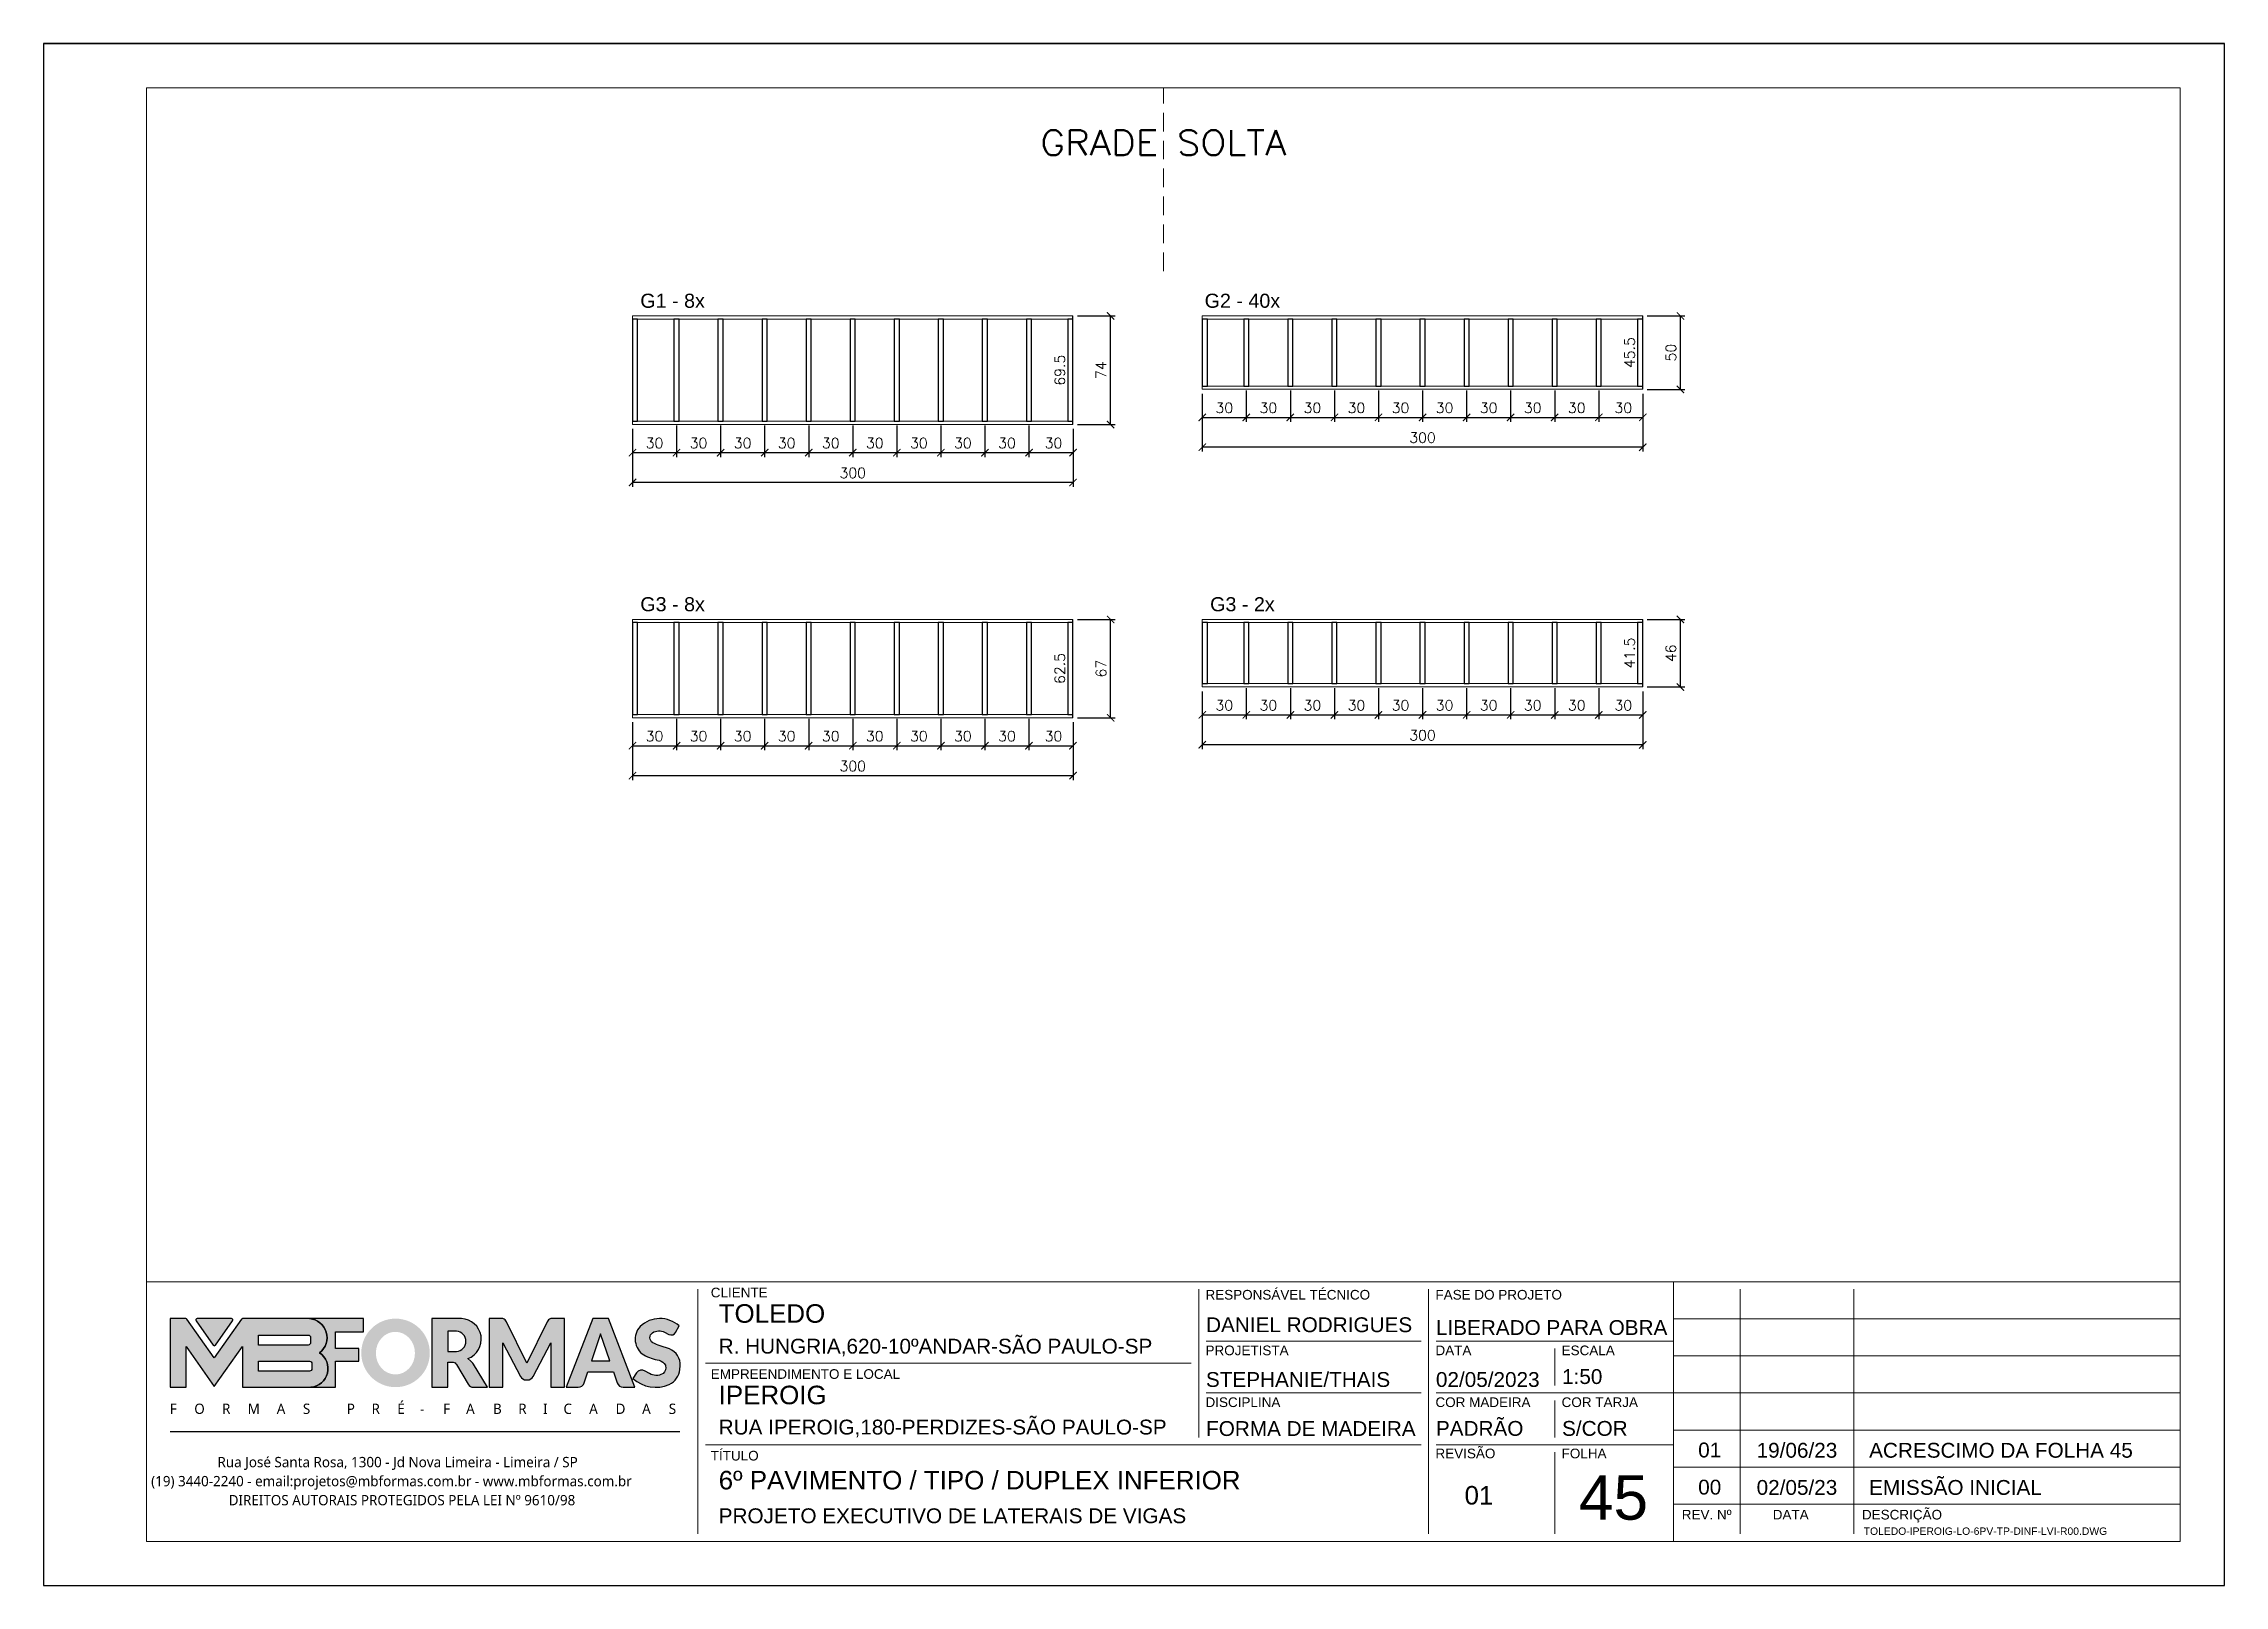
# Model space of a CAD drawing. Extents: x -23436 to 4767, y -4638 to 9755.
# Drawn here: x -19091 to -17606, y -3968 to -2918 of the extents above; entities that cross this region are included whole.
import ezdxf
from ezdxf.enums import TextEntityAlignment as Align

# ---------------------------------------------------------------- set-up
doc = ezdxf.new("R2010")
doc.units = 0
doc.header["$PDMODE"] = 2
doc.header["$PDSIZE"] = 10
doc.linetypes.add('HIDDEN', pattern=[9.525, 6.35, -3.175])
doc.layers.get('0').update_dxf_attribs({"lineweight": 13})
doc.layers.get('Defpoints').update_dxf_attribs({"lineweight": 13})
for name, color, linetype in [('Cota', 4, 'Continuous'), ('Cota Sarrafo', 180, 'Continuous'), ('MB Logo', 255, 'Continuous'), ('Romaneio', 10, 'Continuous'), ('Sarr 3.5x7', 81, 'Continuous'), ('Texto de Titulo', 7, 'Continuous'), ('Texto Qtd Sarr', 242, 'Continuous')]:
    doc.layers.add(name, color=color, linetype=linetype)
for name, color, linetype, lineweight in [('FOLHA MB', 7, 'Continuous', 13), ('N° Folha', 5, 'Continuous', 13), ('Sarr 2.2x7', 40, 'Continuous', 9), ('Texto Seção', 7, 'Continuous', 15)]:
    doc.layers.add(name, color=color, linetype=linetype, lineweight=lineweight)
doc.layers.add('Laje_Perimetro', color=7, linetype='Continuous', plot=False)
doc.styles.add('ARIAL', font='arial.ttf', dxfattribs={"oblique": 15, "height": 25})
doc.styles.add('MB_C01', font='arial.ttf', dxfattribs={"height": 1.3})
doc.styles.add('MB_C02', font='arial.ttf', dxfattribs={"height": 2})
doc.styles.add('MB_C03', font='arial.ttf', dxfattribs={"height": 2.5})
doc.styles.add('MB_C04', font='arial.ttf', dxfattribs={"height": 6})
doc.styles.add('MtXpl_Lucida_Sans_Un', font='l_10646.ttf')
doc.styles.add('ROMANS', font='romans.shx')
doc.dimstyles.new('Cota Paínel', dxfattribs={"dimtxt": 7, "dimasz": 5, "dimexe": 3, "dimexo": 3, "dimgap": 3, "dimtad": 1, "dimdec": 1, "dimzin": 12, "dimdsep": 46, "dimtxsty": 'ROMANS', "dimblk": 'ARCHTICK', "dimcen": 0, "dimclrd": 4, "dimclre": 4, "dimclrt": 1, "dimadec": 1, "dimazin": 3, "dimtfac": 1, "dimtdec": 1, "dimtmove": 0, "dimatfit": 3, "dimldrblk": 'OBLIQUE', "dimfxl": 1, "dimtolj": 1, "dimtzin": 12, "dimarcsym": 0})
doc.dimstyles.new('Cota Sarrafo Paínel', dxfattribs={"dimtxt": 7, "dimasz": 5, "dimexe": 1.25, "dimexo": 2.5, "dimgap": 2, "dimtad": 1, "dimdec": 1, "dimdsep": 46, "dimtxsty": 'ROMANS', "dimblk": 'OBLIQUE', "dimcen": 10, "dimdle": 1, "dimse1": 1, "dimse2": 1, "dimsd1": 1, "dimsd2": 1, "dimclrd": 256, "dimclre": 256, "dimclrt": 1, "dimadec": 0, "dimazin": 0, "dimtfac": 1, "dimtdec": 1, "dimtmove": 0, "dimatfit": 3, "dimldrblk": 'OBLIQUE', "dimfxl": 1, "dimlwd": -1, "dimlwe": -1, "dimarcsym": 0})

msp = doc.modelspace()

# ---------------------------------------------------------------- texts
at = {"layer": 'N° Folha', "color": 5, "style": 'MB_C04'}
msp.add_text('45', height=30.306, dxfattribs=at).set_placement((-18045.93, -3923))
at = {"layer": 'Romaneio', "color": 0, "style": 'ARIAL'}
for s, p in [('G1 - 8x', (-18663.09, -3092.86)), ('G2 - 40x', (-18275.07, -3092.86)), ('G3 - 8x', (-18663.09, -3299.53)), ('G3 - 2x', (-18275.07, -3299.53))]:
    msp.add_text(s, height=9.6, dxfattribs=at).set_placement(p, align=Align.MIDDLE_CENTER)

# ---------------------------------------------------------------- blocks, each defined once
blk = doc.blocks.new('MB-NOVO')
at = {"layer": 'MB Logo', "linetype": 'Continuous'}
h = blk.add_hatch(color=256, dxfattribs=at)
h.dxf.hatch_style = 1
h.set_gradient(color1=(242, 132, 69), color2=(247, 180, 141), rotation=90, tint=1)
h.paths.add_polyline_path([(-18529.6, 10980.8), (-18475.7, 10980.8, 0.706757), (-18468.7, 11008, 0.681802), (-18476.7, 11034.9), (-18529.4, 11034.9, 0.243712), (-18530.2, 11034.5), (-18551.7, 11003.9), (-18573.3, 11034.5, 0.243712), (-18574.1, 11034.9), (-18586.5, 11034.9), (-18586.5, 10980.8), (-18573.9, 10980.8), (-18573.9, 11012.9), (-18551.7, 10981.5), (-18529.6, 11012.9)])
h.paths.add_polyline_path([(-18516.8, 11014.1), (-18516.8, 11022), (-18477.8, 11022, -0.414214), (-18475.8, 11020), (-18475.8, 11016.1, -0.414214), (-18477.8, 11014.1)], flags=16)
h.paths.add_polyline_path([(-18516.8, 11001.4), (-18476.8, 11001.4, -0.414214), (-18474.8, 10999.4), (-18474.8, 10995.5, -0.414214), (-18476.8, 10993.5), (-18516.8, 10993.5)], flags=16)
at = {"layer": 'MB Logo', "true_color": 0x262626}
h = blk.add_hatch(color=250, dxfattribs=at)
h.dxf.hatch_style = 1
h.paths.add_polyline_path([(-18537.3, 11033.3, 0.60809), (-18538.1, 11034.9), (-18565.3, 11034.9, 0.60809), (-18566.1, 11033.3), (-18552.5, 11014, 0.518202), (-18550.9, 11014)])
h = blk.add_hatch(color=250, dxfattribs=at)
h.dxf.hatch_style = 1
h.paths.add_polyline_path([(-18456.2, 11011.3), (-18456.2, 11024.6), (-18434.2, 11024.6), (-18434.2, 11034.9), (-18476.7, 11034.9, -0.681802), (-18468.7, 11008, -0.706757), (-18475.7, 10980.8), (-18456.2, 10980.8), (-18456.2, 11001.4), (-18437.8, 11001.4), (-18437.8, 11011.3)])
h = blk.add_hatch(color=250, dxfattribs=at)
h.dxf.hatch_style = 1
h.paths.add_polyline_path([(-18435.9, 11007.9, 1), (-18381.9, 11007.9, 1)])
edge = h.paths.add_edge_path(flags=16)
edge.add_ellipse((-18409, 11007.7), major_axis=(0, 16.8), ratio=0.916255, start_angle=0, end_angle=360)
h = blk.add_hatch(color=250, dxfattribs=at)
h.dxf.hatch_style = 1
h.paths.add_polyline_path([(-18357, 11034.9), (-18380.2, 11034.9), (-18380.2, 10980.8), (-18367.6, 10980.8), (-18367.6, 11000.7), (-18363.4, 11000.7, -0.195765), (-18360.9, 10998.9), (-18351.8, 10983.2, 0.261385), (-18347.5, 10980.8), (-18336.4, 10980.8), (-18347.5, 10999, 0.082429), (-18349.6, 11001.5), (-18351.9, 11003.4, 0.81838)])
h.paths.add_polyline_path([(-18360.8, 11009), (-18367.6, 11009), (-18367.6, 11025), (-18360.8, 11025, -0.92578)], flags=16)
h = blk.add_hatch(color=250, dxfattribs=at)
h.dxf.hatch_style = 1
h.paths.add_polyline_path([(-18286.6, 11015.9), (-18286.6, 10980.8), (-18275.8, 10980.8), (-18275.8, 11034.9), (-18286.6, 11034.9, 0.216647), (-18289.4, 11032.4), (-18305.5, 10999.8), (-18321.6, 11032.7, 0.199908), (-18324.3, 11034.9), (-18335.2, 11034.9), (-18335.2, 10980.8), (-18324.3, 10980.8), (-18324.3, 11015.9), (-18310.4, 10989.3, 0.279644), (-18306, 10986.6, 0.340986), (-18300.5, 10989.3)])
h = blk.add_hatch(color=250, dxfattribs=at)
h.dxf.hatch_style = 1
h.paths.add_polyline_path([(-18274.4, 10980.8), (-18265, 10980.8, 0.322517), (-18260.2, 10984.3), (-18257.3, 10993), (-18237.2, 10993), (-18234.3, 10984.3, 0.322517), (-18229.5, 10980.8), (-18220.3, 10980.8), (-18241.2, 11034.9), (-18253.4, 11034.9)])
h.paths.add_polyline_path([(-18254.4, 11001.6), (-18247.3, 11023), (-18240.1, 11001.6)], flags=16)
h = blk.add_hatch(color=250, dxfattribs=at)
h.dxf.hatch_style = 1
h.paths.add_polyline_path([(-18206, 11024, -0.247671), (-18196.9, 11024.3), (-18193.5, 11022.5, 0.40799), (-18188.2, 11024.1), (-18185.4, 11029.1, 0.392837), (-18216.2, 11028.7, 0.467779), (-18213.3, 11006.3, 0.077523), (-18201.2, 11002.1, -0.214206), (-18196.1, 10997.9, -0.284295), (-18198.2, 10991.4, -0.26924), (-18208.8, 10991.6), (-18212.2, 10993.6, 0.407727), (-18219, 10992.1), (-18221.8, 10987.7, 0.296878), (-18193.2, 10983.1, 0.272251), (-18184.9, 10995.3), (-18184.6, 10997.9, 0.348906), (-18193.7, 11011.2), (-18200.4, 11013.5, -0.045018), (-18205.8, 11015.7, -0.618284)])
at = {"layer": 'MB Logo', "linetype": 'Continuous'}
blk.add_line((-18586.5, 10945.9), (-18184.8, 10945.9), dxfattribs=at)
at = {"layer": 'MB Logo', "color": 23, "linetype": 'Continuous', "true_color": 0xf28445}
for points in [[(-18573.3, 11034.5, 0.243712), (-18574.1, 11034.9), (-18586.5, 11034.9), (-18586.5, 10980.8), (-18573.9, 10980.8), (-18573.9, 11012.9), (-18551.7, 10981.5), (-18529.6, 11012.9), (-18529.6, 10980.8), (-18475.7, 10980.8, 0.706757), (-18468.7, 11008, 0.681802), (-18476.7, 11034.9), (-18529.4, 11034.9, 0.243712), (-18530.2, 11034.5), (-18551.7, 11003.9)], [(-18516.8, 11022), (-18477.8, 11022, -0.414214), (-18475.8, 11020), (-18475.8, 11016.1, -0.414214), (-18477.8, 11014.1), (-18516.8, 11014.1)], [(-18516.8, 11001.4), (-18476.8, 11001.4, -0.414214), (-18474.8, 10999.4), (-18474.8, 10995.5, -0.414214), (-18476.8, 10993.5), (-18516.8, 10993.5)]]:
    blk.add_lwpolyline(points, format="xyb", close=True, dxfattribs=at)
at = {"layer": 'MB Logo', "color": 250, "true_color": 0x262626}
for points in [[(-18537.3, 11033.3, 0.60809), (-18538.1, 11034.9), (-18565.3, 11034.9, 0.60809), (-18566.1, 11033.3), (-18552.5, 11014, 0.518202), (-18550.9, 11014)], [(-18437.8, 11011.3), (-18456.2, 11011.3), (-18456.2, 11024.6), (-18434.2, 11024.6), (-18434.2, 11034.9), (-18476.7, 11034.9, -0.681802), (-18468.7, 11008, -0.706757), (-18475.7, 10980.8), (-18456.2, 10980.8), (-18456.2, 11001.4), (-18437.8, 11001.4)], [(-18347.5, 10980.8), (-18336.4, 10980.8), (-18347.5, 10999, 0.082429), (-18349.6, 11001.5), (-18351.9, 11003.4, 0.81838), (-18357, 11034.9), (-18380.2, 11034.9), (-18380.2, 10980.8), (-18367.6, 10980.8), (-18367.6, 11000.7), (-18363.4, 11000.7, -0.209789), (-18360.8, 10998.7), (-18351.8, 10983.2, 0.261385)], [(-18286.6, 11015.9), (-18286.6, 10980.8), (-18275.8, 10980.8), (-18275.8, 11034.9), (-18286.6, 11034.9, 0.216647), (-18289.4, 11032.4), (-18305.5, 10999.8), (-18321.5, 11032.4, 0.216647), (-18324.3, 11034.9), (-18335.2, 11034.9), (-18335.2, 10980.8), (-18324.3, 10980.8), (-18324.3, 11015.9), (-18310.4, 10989.3, 0.279644), (-18306, 10986.6), (-18304.9, 10986.6, 0.279644), (-18300.5, 10989.3)], [(-18265, 10980.8, 0.322517), (-18260.2, 10984.3), (-18257.3, 10993), (-18237.2, 10993), (-18234.3, 10984.3, 0.322517), (-18229.5, 10980.8), (-18220.3, 10980.8), (-18241.2, 11034.9), (-18253.4, 11034.9), (-18274.4, 10980.8)], [(-18206.2, 11015.9, -0.549626), (-18206.4, 11023.8, -0.258723), (-18196.9, 11024.3), (-18193.5, 11022.5, 0.40799), (-18188.2, 11024.1), (-18185.4, 11029.1, 0.392837), (-18216.2, 11028.7, 0.467779), (-18213.3, 11006.3, 0.077523), (-18201.2, 11002.1, -0.203897), (-18196.3, 10998.2), (-18196.1, 10997.8, -0.267611), (-18198, 10991.6), (-18198.5, 10991.3, -0.261145), (-18208.8, 10991.6), (-18212.2, 10993.6, 0.407727), (-18219, 10992.1), (-18221.8, 10987.7, 0.296878), (-18193.2, 10983.1, 0.265963), (-18184.9, 10994.9), (-18184.7, 10997.6, 0.340466), (-18193.1, 11011), (-18200.4, 11013.5, -0.049298)], [(-18367.6, 11009), (-18360.8, 11009, 0.92578), (-18360.8, 11025), (-18367.6, 11025)]]:
    blk.add_lwpolyline(points, format="xyb", close=True, dxfattribs=at)
blk.add_lwpolyline([(-18247.3, 11023), (-18254.4, 11001.6), (-18240.1, 11001.6)], close=True, dxfattribs=at)
at = {"layer": 'MB Logo', "color": 250, "true_color": 0x262626, "style": 'MtXpl_Lucida_Sans_Un'}
for s, height, p in [('F', 8.12, (-18586.8, 10959.8)), ('O', 8.12, (-18567.5, 10959.8)), ('R', 8.12, (-18545.6, 10959.8)), ('M', 8.12, (-18525.4, 10959.8)), ('A', 8.12, (-18502.5, 10959.8)), ('S', 8.12, (-18481.9, 10959.8)), ('P', 8.12, (-18447.3, 10959.8)), ('R', 8.12, (-18427.8, 10959.8)), ('É', 8.12, (-18407.5, 10959.8)), ('-', 8.12, (-18389.6, 10959.8)), ('F', 8.12, (-18371.4, 10959.8)), ('A', 8.12, (-18353.3, 10959.8)), ('B', 8.12, (-18332.1, 10959.8)), ('R', 8.12, (-18312.2, 10959.8)), ('I', 8.12, (-18292.7, 10959.8)), ('C', 8.12, (-18276.6, 10959.8)), ('A', 8.12, (-18256.3, 10959.8)), ('D', 8.12, (-18235.5, 10959.8)), ('A', 8.12, (-18214.6, 10959.8)), ('S', 8.12, (-18193.6, 10959.8)), ('DIREITOS AUTORAIS PROTEGIDOS PELA LEI Nº 9610/98', 8.122, (-18540.4, 10887.8))]:
    blk.add_text(s, height=height, dxfattribs=at).set_placement(p)
at = {"layer": 'MB Logo', "style": 'MtXpl_Lucida_Sans_Un'}
for s, p in [('Rua José Santa Rosa, 1300 - Jd Nova Limeira - Limeira / SP', (-18549.2, 10917.8)), ('(19) 3440-2240 - email:projetos@mbformas.com.br - www.mbformas.com.br', (-18601.5, 10902.8))]:
    blk.add_text(s, height=8.122, dxfattribs=at).set_placement(p)
blk = doc.blocks.new('A$C169d8357')
at = {"layer": 'FOLHA MB', "color": 1}
for p, q in [((1109.8, 356.7), (70, 356.7)), ((1109.8, 356.7), (1109.8, 179.9)), ((1455, 356.7), (1109.8, 356.7)), ((445.6, 351.7), (445.6, 185)), ((786.6, 351.7), (786.6, 250.7)), ((943.1, 351.7), (943.1, 185)), ((1155.3, 185), (1155.3, 351.7)), ((1232.6, 351.7), (1232.6, 185)), ((1455, 331.5), (1109.8, 331.5)), ((938.1, 316.3), (791.6, 316.3)), ((1109.8, 316.3), (948.2, 316.3)), ((781.5, 301.2), (450.7, 301.2)), ((1029, 311.3), (1029, 286)), ((1455, 306.2), (1109.8, 306.2)), ((938.1, 281), (791.6, 281)), ((1109.8, 281), (948.2, 281)), ((1029, 275.9), (1029, 250.7)), ((1455, 281), (1109.8, 281)), ((1455, 255.7), (1109.8, 255.7)), ((938.1, 245.6), (450.7, 245.6)), ((1109.8, 245.6), (948.2, 245.6)), ((1029, 240.6), (1029, 185)), ((1455, 230.4), (1109.8, 230.4)), ((1455, 205.2), (1109.8, 205.2))]:
    blk.add_line(p, q, dxfattribs=at)
for points in [[(0, 1199.9), (0, 149.9), (1485, 149.9), (1485, 1199.9)], [(70, 1169.9), (70, 179.9), (1455, 179.9), (1455, 1169.9)]]:
    blk.add_lwpolyline(points, close=True, dxfattribs=at)
at = {"layer": 'MB Logo', "xscale": 0.8642040370897565, "yscale": 0.8642040370897565, "zscale": 0.8642040370897565}
blk.add_blockref('MB-NOVO', (16148.7, -9204.8), dxfattribs=at)
at = {"layer": 'FOLHA MB', "color": 6}
for s, height, style, p in [('CLIENTE', 6.57, 'MB_C01', (454.3, 346.1)), ('RESPONSÁVEL TÉCNICO', 6.566, 'MB_C01', (791.2, 344.6)), ('FASE DO PROJETO', 6.566, 'MB_C01', (947.8, 344.6)), ('R. HUNGRIA,620-10ºANDAR-SÃO PAULO-SP', 10.102, 'MB_C02', (459.7, 307.8)), ('PROJETISTA', 6.57, 'MB_C01', (791.2, 306.7)), ('DATA', 6.57, 'MB_C01', (947.8, 306.7)), ('ESCALA', 6.57, 'MB_C01', (1033.7, 306.7)), ('EMPREENDIMENTO E LOCAL', 6.566, 'MB_C01', (454.3, 290.6)), ('DISCIPLINA', 6.57, 'MB_C01', (791.2, 271.4)), ('COR MADEIRA', 6.566, 'MB_C01', (947.8, 271.4)), ('COR TARJA', 6.57, 'MB_C01', (1033.7, 271.4)), ('RUA IPEROIG,180-PERDIZES-SÃO PAULO-SP', 10.102, 'MB_C02', (459.7, 252.7)), ('TÍTULO', 6.57, 'MB_C01', (454.3, 235)), ('REVISÃO', 6.57, 'MB_C01', (947.8, 236.5)), ('FOLHA', 6.57, 'MB_C01', (1033.7, 236.5)), ('PROJETO EXECUTIVO DE LATERAIS DE VIGAS', 10.102, 'MB_C02', (459.7, 192.3))]:
    blk.add_text(s, height=height, dxfattribs=dict(at, style=style)).set_placement(p)
at = {"layer": 'FOLHA MB', "color": 5}
for s, height, style, p in [('TOLEDO', 12.63, 'MB_C03', (459.7, 328.8)), ('DANIEL RODRIGUES', 10.102, 'MB_C02', (791.6, 322.4)), ('LIBERADO PARA OBRA', 10.102, 'MB_C02', (948.1, 320.5)), ('1:50', 10.1, 'MB_C02', (1034, 287.1)), ('IPEROIG', 12.63, 'MB_C03', (459.7, 273.3)), ('STEPHANIE/THAIS', 10.102, 'MB_C02', (791.5, 285.1)), ('02/05/2023', 10.1, 'MB_C02', (948.1, 285.1)), ('FORMA DE MADEIRA', 10.102, 'MB_C02', (791.6, 251.7)), ('PADRÃO', 10.1, 'MB_C02', (948.1, 251.8)), ('S/COR', 10.1, 'MB_C02', (1034, 251.8)), ('01', 10.1, 'MB_C02', (1126.7, 237.1)), ('19/06/23', 10.1, 'MB_C02', (1166.5, 236.9)), ('ACRESCIMO DA FOLHA 45', 10.102, 'MB_C02', (1243.1, 236.9)), ('6º PAVIMENTO / TIPO / DUPLEX INFERIOR', 12.628, 'MB_C03', (459.7, 215.3)), ('EMISSÃO INICIAL', 10.102, 'MB_C02', (1243.1, 211.6)), ('01', 12.63, 'MB_C03', (967.6, 205)), ('00', 10.1, 'MB_C02', (1126.7, 211.8)), ('02/05/23', 10.1, 'MB_C02', (1166.5, 211.6))]:
    blk.add_text(s, height=height, dxfattribs=dict(at, style=style)).set_placement(p)
at = {"layer": 'FOLHA MB', "color": 6, "style": 'MB_C01'}
for s, p in [('REV. Nº', (1132.5, 198.1)), ('DATA', (1189.7, 198.1)), ('DESCRIÇÃO', (1265.5, 198.1))]:
    blk.add_text(s, height=6.57, dxfattribs=at).set_placement(p, align=Align.MIDDLE_CENTER)
at = {"layer": 'FOLHA MB', "insert": (1239.4, 189.4), "char_height": 5.051, "width": 210.818, "attachment_point": 1, "style": 'MB_C04'}
blk.add_mtext('TOLEDO-IPEROIG-LO-6PV-TP-DINF-LVI-R00.DWG', dxfattribs=at)
blk = doc.blocks.new('_ArchTick')
at = {"color": 0, "linetype": 'ByBlock', "const_width": 0.15}
blk.add_lwpolyline([(-0.5, -0.5), (0.5, 0.5)], dxfattribs=at)
blk = doc.blocks.new('*D1510')
at = {"layer": 'Cota', "color": 4, "linetype": 'Continuous', "lineweight": -2, "transparency": 16777216}
for p, q in [((-18660.4, -3177.9), (-18660.4, -3199.3)), ((-18690.4, -3180.2), (-18690.4, -3199.3)), ((-18690.4, -3196.3), (-18660.4, -3196.3))]:
    blk.add_line(p, q, dxfattribs=at)
at = {"layer": 'Defpoints', "color": 0, "linetype": 'Continuous', "transparency": 16777216}
for p in [(-18690.4, -3177.2), (-18660.4, -3174.9), (-18660.4, -3196.3)]:
    blk.add_point(p, dxfattribs=at)
at = {"layer": 'Cota', "color": 4, "linetype": 'Continuous', "lineweight": -2, "transparency": 16777216, "xscale": 5, "yscale": 5, "zscale": 5, "rotation": 180}
blk.add_blockref('_ArchTick', (-18690.4, -3196.3), dxfattribs=at)
at = {"layer": 'Cota', "color": 4, "linetype": 'Continuous', "lineweight": -2, "transparency": 16777216, "xscale": 5, "yscale": 5, "zscale": 5}
blk.add_blockref('_ArchTick', (-18660.4, -3196.3), dxfattribs=at)
at = {"layer": 'Cota', "color": 1, "linetype": 'Continuous', "transparency": 16777216, "insert": (-18675.4, -3189.8), "char_height": 7, "attachment_point": 5, "style": 'ROMANS'}
blk.add_mtext('\\A1;30', dxfattribs=at)
blk = doc.blocks.new('_OBLIQUE')
at = {"color": 0, "linetype": 'ByBlock', "lineweight": -2}
for p, q in [((0, 0), (-1, 0)), ((-0.5, -0.5), (0.5, 0.5))]:
    blk.add_line(p, q, dxfattribs=at)
blk = doc.blocks.new('*D1511')
at = {"layer": 'Cota', "color": 4, "linetype": 'Continuous', "lineweight": -2, "transparency": 16777216}
for p, q in [((-18660.4, -3177.9), (-18660.4, -3199.3)), ((-18630.4, -3177.9), (-18630.4, -3199.3)), ((-18660.4, -3196.3), (-18630.4, -3196.3))]:
    blk.add_line(p, q, dxfattribs=at)
at = {"layer": 'Defpoints', "color": 0, "linetype": 'Continuous', "transparency": 16777216}
for p in [(-18660.4, -3174.9), (-18630.4, -3174.9), (-18630.4, -3196.3)]:
    blk.add_point(p, dxfattribs=at)
at = {"layer": 'Cota', "color": 4, "linetype": 'Continuous', "lineweight": -2, "transparency": 16777216, "xscale": 5, "yscale": 5, "zscale": 5, "rotation": 180}
blk.add_blockref('_ArchTick', (-18660.4, -3196.3), dxfattribs=at)
at = {"layer": 'Cota', "color": 4, "linetype": 'Continuous', "lineweight": -2, "transparency": 16777216, "xscale": 5, "yscale": 5, "zscale": 5}
blk.add_blockref('_ArchTick', (-18630.4, -3196.3), dxfattribs=at)
at = {"layer": 'Cota', "color": 1, "linetype": 'Continuous', "transparency": 16777216, "insert": (-18645.4, -3189.8), "char_height": 7, "attachment_point": 5, "style": 'ROMANS'}
blk.add_mtext('\\A1;30', dxfattribs=at)
blk = doc.blocks.new('*D1512')
at = {"layer": 'Cota', "color": 4, "linetype": 'Continuous', "lineweight": -2, "transparency": 16777216}
for p, q in [((-18630.4, -3177.9), (-18630.4, -3199.3)), ((-18600.4, -3177.9), (-18600.4, -3199.3)), ((-18630.4, -3196.3), (-18600.4, -3196.3))]:
    blk.add_line(p, q, dxfattribs=at)
at = {"layer": 'Defpoints', "color": 0, "linetype": 'Continuous', "transparency": 16777216}
for p in [(-18630.4, -3174.9), (-18600.4, -3174.9), (-18600.4, -3196.3)]:
    blk.add_point(p, dxfattribs=at)
at = {"layer": 'Cota', "color": 4, "linetype": 'Continuous', "lineweight": -2, "transparency": 16777216, "xscale": 5, "yscale": 5, "zscale": 5, "rotation": 180}
blk.add_blockref('_ArchTick', (-18630.4, -3196.3), dxfattribs=at)
at = {"layer": 'Cota', "color": 4, "linetype": 'Continuous', "lineweight": -2, "transparency": 16777216, "xscale": 5, "yscale": 5, "zscale": 5}
blk.add_blockref('_ArchTick', (-18600.4, -3196.3), dxfattribs=at)
at = {"layer": 'Cota', "color": 1, "linetype": 'Continuous', "transparency": 16777216, "insert": (-18615.4, -3189.8), "char_height": 7, "attachment_point": 5, "style": 'ROMANS'}
blk.add_mtext('\\A1;30', dxfattribs=at)
blk = doc.blocks.new('*D1513')
at = {"layer": 'Cota', "color": 4, "linetype": 'Continuous', "lineweight": -2, "transparency": 16777216}
for p, q in [((-18600.4, -3177.9), (-18600.4, -3199.3)), ((-18570.4, -3177.9), (-18570.4, -3199.3)), ((-18600.4, -3196.3), (-18570.4, -3196.3))]:
    blk.add_line(p, q, dxfattribs=at)
at = {"layer": 'Defpoints', "color": 0, "linetype": 'Continuous', "transparency": 16777216}
for p in [(-18600.4, -3174.9), (-18570.4, -3174.9), (-18570.4, -3196.3)]:
    blk.add_point(p, dxfattribs=at)
at = {"layer": 'Cota', "color": 4, "linetype": 'Continuous', "lineweight": -2, "transparency": 16777216, "xscale": 5, "yscale": 5, "zscale": 5, "rotation": 180}
blk.add_blockref('_ArchTick', (-18600.4, -3196.3), dxfattribs=at)
at = {"layer": 'Cota', "color": 4, "linetype": 'Continuous', "lineweight": -2, "transparency": 16777216, "xscale": 5, "yscale": 5, "zscale": 5}
blk.add_blockref('_ArchTick', (-18570.4, -3196.3), dxfattribs=at)
at = {"layer": 'Cota', "color": 1, "linetype": 'Continuous', "transparency": 16777216, "insert": (-18585.4, -3189.8), "char_height": 7, "attachment_point": 5, "style": 'ROMANS'}
blk.add_mtext('\\A1;30', dxfattribs=at)
blk = doc.blocks.new('*D1514')
at = {"layer": 'Cota', "color": 4, "linetype": 'Continuous', "lineweight": -2, "transparency": 16777216}
for p, q in [((-18570.4, -3177.9), (-18570.4, -3199.3)), ((-18540.4, -3177.9), (-18540.4, -3199.3)), ((-18570.4, -3196.3), (-18540.4, -3196.3))]:
    blk.add_line(p, q, dxfattribs=at)
at = {"layer": 'Defpoints', "color": 0, "linetype": 'Continuous', "transparency": 16777216}
for p in [(-18570.4, -3174.9), (-18540.4, -3174.9), (-18540.4, -3196.3)]:
    blk.add_point(p, dxfattribs=at)
at = {"layer": 'Cota', "color": 4, "linetype": 'Continuous', "lineweight": -2, "transparency": 16777216, "xscale": 5, "yscale": 5, "zscale": 5, "rotation": 180}
blk.add_blockref('_ArchTick', (-18570.4, -3196.3), dxfattribs=at)
at = {"layer": 'Cota', "color": 4, "linetype": 'Continuous', "lineweight": -2, "transparency": 16777216, "xscale": 5, "yscale": 5, "zscale": 5}
blk.add_blockref('_ArchTick', (-18540.4, -3196.3), dxfattribs=at)
at = {"layer": 'Cota', "color": 1, "linetype": 'Continuous', "transparency": 16777216, "insert": (-18555.4, -3189.8), "char_height": 7, "attachment_point": 5, "style": 'ROMANS'}
blk.add_mtext('\\A1;30', dxfattribs=at)
blk = doc.blocks.new('*D1515')
at = {"layer": 'Cota', "color": 4, "linetype": 'Continuous', "lineweight": -2, "transparency": 16777216}
for p, q in [((-18540.4, -3177.9), (-18540.4, -3199.3)), ((-18510.4, -3177.9), (-18510.4, -3199.3)), ((-18540.4, -3196.3), (-18510.4, -3196.3))]:
    blk.add_line(p, q, dxfattribs=at)
at = {"layer": 'Defpoints', "color": 0, "linetype": 'Continuous', "transparency": 16777216}
for p in [(-18540.4, -3174.9), (-18510.4, -3174.9), (-18510.4, -3196.3)]:
    blk.add_point(p, dxfattribs=at)
at = {"layer": 'Cota', "color": 4, "linetype": 'Continuous', "lineweight": -2, "transparency": 16777216, "xscale": 5, "yscale": 5, "zscale": 5, "rotation": 180}
blk.add_blockref('_ArchTick', (-18540.4, -3196.3), dxfattribs=at)
at = {"layer": 'Cota', "color": 4, "linetype": 'Continuous', "lineweight": -2, "transparency": 16777216, "xscale": 5, "yscale": 5, "zscale": 5}
blk.add_blockref('_ArchTick', (-18510.4, -3196.3), dxfattribs=at)
at = {"layer": 'Cota', "color": 1, "linetype": 'Continuous', "transparency": 16777216, "insert": (-18525.4, -3189.8), "char_height": 7, "attachment_point": 5, "style": 'ROMANS'}
blk.add_mtext('\\A1;30', dxfattribs=at)
blk = doc.blocks.new('*D1516')
at = {"layer": 'Cota', "color": 4, "linetype": 'Continuous', "lineweight": -2, "transparency": 16777216}
for p, q in [((-18510.4, -3177.9), (-18510.4, -3199.3)), ((-18480.4, -3177.9), (-18480.4, -3199.3)), ((-18510.4, -3196.3), (-18480.4, -3196.3))]:
    blk.add_line(p, q, dxfattribs=at)
at = {"layer": 'Defpoints', "color": 0, "linetype": 'Continuous', "transparency": 16777216}
for p in [(-18510.4, -3174.9), (-18480.4, -3174.9), (-18480.4, -3196.3)]:
    blk.add_point(p, dxfattribs=at)
at = {"layer": 'Cota', "color": 4, "linetype": 'Continuous', "lineweight": -2, "transparency": 16777216, "xscale": 5, "yscale": 5, "zscale": 5, "rotation": 180}
blk.add_blockref('_ArchTick', (-18510.4, -3196.3), dxfattribs=at)
at = {"layer": 'Cota', "color": 4, "linetype": 'Continuous', "lineweight": -2, "transparency": 16777216, "xscale": 5, "yscale": 5, "zscale": 5}
blk.add_blockref('_ArchTick', (-18480.4, -3196.3), dxfattribs=at)
at = {"layer": 'Cota', "color": 1, "linetype": 'Continuous', "transparency": 16777216, "insert": (-18495.4, -3189.8), "char_height": 7, "attachment_point": 5, "style": 'ROMANS'}
blk.add_mtext('\\A1;30', dxfattribs=at)
blk = doc.blocks.new('*D1517')
at = {"layer": 'Cota', "color": 4, "linetype": 'Continuous', "lineweight": -2, "transparency": 16777216}
for p, q in [((-18690.4, -3180.2), (-18690.4, -3219.6)), ((-18390.4, -3180.2), (-18390.4, -3219.6)), ((-18390.4, -3216.6), (-18690.4, -3216.6))]:
    blk.add_line(p, q, dxfattribs=at)
at = {"layer": 'Defpoints', "color": 0, "linetype": 'Continuous', "transparency": 16777216}
for p in [(-18690.4, -3177.2), (-18390.4, -3177.2), (-18690.4, -3216.6)]:
    blk.add_point(p, dxfattribs=at)
at = {"layer": 'Cota', "color": 4, "linetype": 'Continuous', "lineweight": -2, "transparency": 16777216, "xscale": 5, "yscale": 5, "zscale": 5, "rotation": 180}
blk.add_blockref('_ArchTick', (-18690.4, -3216.6), dxfattribs=at)
at = {"layer": 'Cota', "color": 4, "linetype": 'Continuous', "lineweight": -2, "transparency": 16777216, "xscale": 5, "yscale": 5, "zscale": 5}
blk.add_blockref('_ArchTick', (-18390.4, -3216.6), dxfattribs=at)
at = {"layer": 'Cota', "color": 1, "linetype": 'Continuous', "transparency": 16777216, "insert": (-18540.4, -3210.1), "char_height": 7, "attachment_point": 5, "style": 'ROMANS'}
blk.add_mtext('\\A1;300', dxfattribs=at)
blk = doc.blocks.new('*D1518')
at = {"layer": 'Cota', "color": 4, "linetype": 'Continuous', "lineweight": -2, "transparency": 16777216}
for p, q in [((-18387.4, -3103.2), (-18361.8, -3103.2)), ((-18364.8, -3177.2), (-18364.8, -3103.2)), ((-18387.4, -3177.2), (-18361.8, -3177.2))]:
    blk.add_line(p, q, dxfattribs=at)
at = {"layer": 'Defpoints', "color": 0, "linetype": 'Continuous', "transparency": 16777216}
for p in [(-18390.4, -3103.2), (-18364.8, -3103.2), (-18390.4, -3177.2)]:
    blk.add_point(p, dxfattribs=at)
at = {"layer": 'Cota', "color": 4, "linetype": 'Continuous', "lineweight": -2, "transparency": 16777216, "xscale": 5, "yscale": 5, "zscale": 5}
for p, rotation in [((-18364.8, -3103.2), 90), ((-18364.8, -3177.2), 270)]:
    blk.add_blockref('_ArchTick', p, dxfattribs=dict(at, rotation=rotation))
at = {"layer": 'Cota', "color": 1, "linetype": 'Continuous', "transparency": 16777216, "insert": (-18371.3, -3140.2), "char_height": 7, "attachment_point": 5, "rotation": 90, "style": 'ROMANS'}
blk.add_mtext('\\A1;74', dxfattribs=at)
blk = doc.blocks.new('*D1519')
at = {"layer": 'Defpoints', "color": 0, "linetype": 'ByBlock', "transparency": 16777216}
for p in [(-18393.9, -3105.4), (-18393.9, -3174.9), (-18393.9, -3174.9)]:
    blk.add_point(p, dxfattribs=at)
at = {"layer": 'Cota Sarrafo', "color": 1, "linetype": 'ByBlock', "transparency": 16777216, "insert": (-18399.4, -3140.2), "char_height": 7, "attachment_point": 5, "rotation": 90, "style": 'ROMANS'}
blk.add_mtext('69.5', dxfattribs=at)
blk = doc.blocks.new('titulo1')
at = {"layer": 'Defpoints', "color": 252, "linetype": 'HIDDEN', "ltscale": 2}
blk.add_line((0, 0), (0, 125), dxfattribs=at)
at = {"layer": 'Defpoints', "style": 'ROMANS', "oblique": 15}
blk.add_attdef('FOLHA', text='', height=10, dxfattribs=at).set_placement((0, 15.6), align=Align.MIDDLE_CENTER)
at = {"layer": 'Texto Qtd Sarr', "color": 3, "style": 'ROMANS', "oblique": 15}
for tag, height, p in [('TITULO', 17, (0, 71.4)), ('SEÇÃO', 12, (0, 41.5))]:
    blk.add_attdef(tag, text='', height=height, dxfattribs=at).set_placement(p, align=Align.MIDDLE_CENTER)
blk = doc.blocks.new('*D1520')
at = {"layer": 'Cota', "color": 4, "linetype": 'Continuous', "lineweight": -2, "transparency": 16777216}
for p, q in [((-18480.4, -3177.9), (-18480.4, -3199.3)), ((-18450.4, -3177.9), (-18450.4, -3199.3)), ((-18480.4, -3196.3), (-18450.4, -3196.3))]:
    blk.add_line(p, q, dxfattribs=at)
at = {"layer": 'Defpoints', "color": 0, "linetype": 'Continuous', "transparency": 16777216}
for p in [(-18480.4, -3174.9), (-18450.4, -3174.9), (-18450.4, -3196.3)]:
    blk.add_point(p, dxfattribs=at)
at = {"layer": 'Cota', "color": 4, "linetype": 'Continuous', "lineweight": -2, "transparency": 16777216, "xscale": 5, "yscale": 5, "zscale": 5, "rotation": 180}
blk.add_blockref('_ArchTick', (-18480.4, -3196.3), dxfattribs=at)
at = {"layer": 'Cota', "color": 4, "linetype": 'Continuous', "lineweight": -2, "transparency": 16777216, "xscale": 5, "yscale": 5, "zscale": 5}
blk.add_blockref('_ArchTick', (-18450.4, -3196.3), dxfattribs=at)
at = {"layer": 'Cota', "color": 1, "linetype": 'Continuous', "transparency": 16777216, "insert": (-18465.4, -3189.8), "char_height": 7, "attachment_point": 5, "style": 'ROMANS'}
blk.add_mtext('\\A1;30', dxfattribs=at)
blk = doc.blocks.new('*D1521')
at = {"layer": 'Cota', "color": 4, "linetype": 'Continuous', "lineweight": -2, "transparency": 16777216}
for p, q in [((-18450.4, -3177.9), (-18450.4, -3199.3)), ((-18420.4, -3177.9), (-18420.4, -3199.3)), ((-18450.4, -3196.3), (-18420.4, -3196.3))]:
    blk.add_line(p, q, dxfattribs=at)
at = {"layer": 'Defpoints', "color": 0, "linetype": 'Continuous', "transparency": 16777216}
for p in [(-18450.4, -3174.9), (-18420.4, -3174.9), (-18420.4, -3196.3)]:
    blk.add_point(p, dxfattribs=at)
at = {"layer": 'Cota', "color": 4, "linetype": 'Continuous', "lineweight": -2, "transparency": 16777216, "xscale": 5, "yscale": 5, "zscale": 5, "rotation": 180}
blk.add_blockref('_ArchTick', (-18450.4, -3196.3), dxfattribs=at)
at = {"layer": 'Cota', "color": 4, "linetype": 'Continuous', "lineweight": -2, "transparency": 16777216, "xscale": 5, "yscale": 5, "zscale": 5}
blk.add_blockref('_ArchTick', (-18420.4, -3196.3), dxfattribs=at)
at = {"layer": 'Cota', "color": 1, "linetype": 'Continuous', "transparency": 16777216, "insert": (-18435.4, -3189.8), "char_height": 7, "attachment_point": 5, "style": 'ROMANS'}
blk.add_mtext('\\A1;30', dxfattribs=at)
blk = doc.blocks.new('*D1522')
at = {"layer": 'Cota', "color": 4, "linetype": 'Continuous', "lineweight": -2, "transparency": 16777216}
for p, q in [((-18420.4, -3177.9), (-18420.4, -3199.3)), ((-18390.4, -3180.2), (-18390.4, -3199.3)), ((-18420.4, -3196.3), (-18390.4, -3196.3))]:
    blk.add_line(p, q, dxfattribs=at)
at = {"layer": 'Defpoints', "color": 0, "linetype": 'Continuous', "transparency": 16777216}
for p in [(-18420.4, -3174.9), (-18390.4, -3177.2), (-18390.4, -3196.3)]:
    blk.add_point(p, dxfattribs=at)
at = {"layer": 'Cota', "color": 4, "linetype": 'Continuous', "lineweight": -2, "transparency": 16777216, "xscale": 5, "yscale": 5, "zscale": 5, "rotation": 180}
blk.add_blockref('_ArchTick', (-18420.4, -3196.3), dxfattribs=at)
at = {"layer": 'Cota', "color": 4, "linetype": 'Continuous', "lineweight": -2, "transparency": 16777216, "xscale": 5, "yscale": 5, "zscale": 5}
blk.add_blockref('_ArchTick', (-18390.4, -3196.3), dxfattribs=at)
at = {"layer": 'Cota', "color": 1, "linetype": 'Continuous', "transparency": 16777216, "insert": (-18403.7, -3189.8), "char_height": 7, "attachment_point": 5, "style": 'ROMANS'}
blk.add_mtext('\\A1;30', dxfattribs=at)
blk = doc.blocks.new('*D1523')
at = {"layer": 'Cota', "color": 4, "linetype": 'Continuous', "lineweight": -2, "transparency": 16777216}
for p, q in [((-18302.4, -3156.2), (-18302.4, -3175.3)), ((-18272.4, -3153.9), (-18272.4, -3175.3)), ((-18302.4, -3172.3), (-18272.4, -3172.3))]:
    blk.add_line(p, q, dxfattribs=at)
at = {"layer": 'Defpoints', "color": 0, "linetype": 'Continuous', "transparency": 16777216}
for p in [(-18302.4, -3153.2), (-18272.4, -3150.9), (-18272.4, -3172.3)]:
    blk.add_point(p, dxfattribs=at)
at = {"layer": 'Cota', "color": 4, "linetype": 'Continuous', "lineweight": -2, "transparency": 16777216, "xscale": 5, "yscale": 5, "zscale": 5, "rotation": 180}
blk.add_blockref('_ArchTick', (-18302.4, -3172.3), dxfattribs=at)
at = {"layer": 'Cota', "color": 4, "linetype": 'Continuous', "lineweight": -2, "transparency": 16777216, "xscale": 5, "yscale": 5, "zscale": 5}
blk.add_blockref('_ArchTick', (-18272.4, -3172.3), dxfattribs=at)
at = {"layer": 'Cota', "color": 1, "linetype": 'Continuous', "transparency": 16777216, "insert": (-18287.4, -3165.8), "char_height": 7, "attachment_point": 5, "style": 'ROMANS'}
blk.add_mtext('\\A1;30', dxfattribs=at)
blk = doc.blocks.new('*D1524')
at = {"layer": 'Cota', "color": 4, "linetype": 'Continuous', "lineweight": -2, "transparency": 16777216}
for p, q in [((-18272.4, -3153.9), (-18272.4, -3175.3)), ((-18242.4, -3153.9), (-18242.4, -3175.3)), ((-18272.4, -3172.3), (-18242.4, -3172.3))]:
    blk.add_line(p, q, dxfattribs=at)
at = {"layer": 'Defpoints', "color": 0, "linetype": 'Continuous', "transparency": 16777216}
for p in [(-18272.4, -3150.9), (-18242.4, -3150.9), (-18242.4, -3172.3)]:
    blk.add_point(p, dxfattribs=at)
at = {"layer": 'Cota', "color": 4, "linetype": 'Continuous', "lineweight": -2, "transparency": 16777216, "xscale": 5, "yscale": 5, "zscale": 5, "rotation": 180}
blk.add_blockref('_ArchTick', (-18272.4, -3172.3), dxfattribs=at)
at = {"layer": 'Cota', "color": 4, "linetype": 'Continuous', "lineweight": -2, "transparency": 16777216, "xscale": 5, "yscale": 5, "zscale": 5}
blk.add_blockref('_ArchTick', (-18242.4, -3172.3), dxfattribs=at)
at = {"layer": 'Cota', "color": 1, "linetype": 'Continuous', "transparency": 16777216, "insert": (-18257.4, -3165.8), "char_height": 7, "attachment_point": 5, "style": 'ROMANS'}
blk.add_mtext('\\A1;30', dxfattribs=at)
blk = doc.blocks.new('*D1525')
at = {"layer": 'Cota', "color": 4, "linetype": 'Continuous', "lineweight": -2, "transparency": 16777216}
for p, q in [((-18242.4, -3153.9), (-18242.4, -3175.3)), ((-18212.4, -3153.9), (-18212.4, -3175.3)), ((-18242.4, -3172.3), (-18212.4, -3172.3))]:
    blk.add_line(p, q, dxfattribs=at)
at = {"layer": 'Defpoints', "color": 0, "linetype": 'Continuous', "transparency": 16777216}
for p in [(-18242.4, -3150.9), (-18212.4, -3150.9), (-18212.4, -3172.3)]:
    blk.add_point(p, dxfattribs=at)
at = {"layer": 'Cota', "color": 4, "linetype": 'Continuous', "lineweight": -2, "transparency": 16777216, "xscale": 5, "yscale": 5, "zscale": 5, "rotation": 180}
blk.add_blockref('_ArchTick', (-18242.4, -3172.3), dxfattribs=at)
at = {"layer": 'Cota', "color": 4, "linetype": 'Continuous', "lineweight": -2, "transparency": 16777216, "xscale": 5, "yscale": 5, "zscale": 5}
blk.add_blockref('_ArchTick', (-18212.4, -3172.3), dxfattribs=at)
at = {"layer": 'Cota', "color": 1, "linetype": 'Continuous', "transparency": 16777216, "insert": (-18227.4, -3165.8), "char_height": 7, "attachment_point": 5, "style": 'ROMANS'}
blk.add_mtext('\\A1;30', dxfattribs=at)
blk = doc.blocks.new('*D1526')
at = {"layer": 'Cota', "color": 4, "linetype": 'Continuous', "lineweight": -2, "transparency": 16777216}
for p, q in [((-18212.4, -3153.9), (-18212.4, -3175.3)), ((-18182.4, -3153.9), (-18182.4, -3175.3)), ((-18212.4, -3172.3), (-18182.4, -3172.3))]:
    blk.add_line(p, q, dxfattribs=at)
at = {"layer": 'Defpoints', "color": 0, "linetype": 'Continuous', "transparency": 16777216}
for p in [(-18212.4, -3150.9), (-18182.4, -3150.9), (-18182.4, -3172.3)]:
    blk.add_point(p, dxfattribs=at)
at = {"layer": 'Cota', "color": 4, "linetype": 'Continuous', "lineweight": -2, "transparency": 16777216, "xscale": 5, "yscale": 5, "zscale": 5, "rotation": 180}
blk.add_blockref('_ArchTick', (-18212.4, -3172.3), dxfattribs=at)
at = {"layer": 'Cota', "color": 4, "linetype": 'Continuous', "lineweight": -2, "transparency": 16777216, "xscale": 5, "yscale": 5, "zscale": 5}
blk.add_blockref('_ArchTick', (-18182.4, -3172.3), dxfattribs=at)
at = {"layer": 'Cota', "color": 1, "linetype": 'Continuous', "transparency": 16777216, "insert": (-18197.4, -3165.8), "char_height": 7, "attachment_point": 5, "style": 'ROMANS'}
blk.add_mtext('\\A1;30', dxfattribs=at)
blk = doc.blocks.new('*D1527')
at = {"layer": 'Cota', "color": 4, "linetype": 'Continuous', "lineweight": -2, "transparency": 16777216}
for p, q in [((-18182.4, -3153.9), (-18182.4, -3175.3)), ((-18152.4, -3153.9), (-18152.4, -3175.3)), ((-18182.4, -3172.3), (-18152.4, -3172.3))]:
    blk.add_line(p, q, dxfattribs=at)
at = {"layer": 'Defpoints', "color": 0, "linetype": 'Continuous', "transparency": 16777216}
for p in [(-18182.4, -3150.9), (-18152.4, -3150.9), (-18152.4, -3172.3)]:
    blk.add_point(p, dxfattribs=at)
at = {"layer": 'Cota', "color": 4, "linetype": 'Continuous', "lineweight": -2, "transparency": 16777216, "xscale": 5, "yscale": 5, "zscale": 5, "rotation": 180}
blk.add_blockref('_ArchTick', (-18182.4, -3172.3), dxfattribs=at)
at = {"layer": 'Cota', "color": 4, "linetype": 'Continuous', "lineweight": -2, "transparency": 16777216, "xscale": 5, "yscale": 5, "zscale": 5}
blk.add_blockref('_ArchTick', (-18152.4, -3172.3), dxfattribs=at)
at = {"layer": 'Cota', "color": 1, "linetype": 'Continuous', "transparency": 16777216, "insert": (-18167.4, -3165.8), "char_height": 7, "attachment_point": 5, "style": 'ROMANS'}
blk.add_mtext('\\A1;30', dxfattribs=at)
blk = doc.blocks.new('*D1528')
at = {"layer": 'Cota', "color": 4, "linetype": 'Continuous', "lineweight": -2, "transparency": 16777216}
for p, q in [((-18152.4, -3153.9), (-18152.4, -3175.3)), ((-18122.4, -3153.9), (-18122.4, -3175.3)), ((-18152.4, -3172.3), (-18122.4, -3172.3))]:
    blk.add_line(p, q, dxfattribs=at)
at = {"layer": 'Defpoints', "color": 0, "linetype": 'Continuous', "transparency": 16777216}
for p in [(-18152.4, -3150.9), (-18122.4, -3150.9), (-18122.4, -3172.3)]:
    blk.add_point(p, dxfattribs=at)
at = {"layer": 'Cota', "color": 4, "linetype": 'Continuous', "lineweight": -2, "transparency": 16777216, "xscale": 5, "yscale": 5, "zscale": 5, "rotation": 180}
blk.add_blockref('_ArchTick', (-18152.4, -3172.3), dxfattribs=at)
at = {"layer": 'Cota', "color": 4, "linetype": 'Continuous', "lineweight": -2, "transparency": 16777216, "xscale": 5, "yscale": 5, "zscale": 5}
blk.add_blockref('_ArchTick', (-18122.4, -3172.3), dxfattribs=at)
at = {"layer": 'Cota', "color": 1, "linetype": 'Continuous', "transparency": 16777216, "insert": (-18137.4, -3165.8), "char_height": 7, "attachment_point": 5, "style": 'ROMANS'}
blk.add_mtext('\\A1;30', dxfattribs=at)
blk = doc.blocks.new('*D1529')
at = {"layer": 'Cota', "color": 4, "linetype": 'Continuous', "lineweight": -2, "transparency": 16777216}
for p, q in [((-18122.4, -3153.9), (-18122.4, -3175.3)), ((-18092.4, -3153.9), (-18092.4, -3175.3)), ((-18122.4, -3172.3), (-18092.4, -3172.3))]:
    blk.add_line(p, q, dxfattribs=at)
at = {"layer": 'Defpoints', "color": 0, "linetype": 'Continuous', "transparency": 16777216}
for p in [(-18122.4, -3150.9), (-18092.4, -3150.9), (-18092.4, -3172.3)]:
    blk.add_point(p, dxfattribs=at)
at = {"layer": 'Cota', "color": 4, "linetype": 'Continuous', "lineweight": -2, "transparency": 16777216, "xscale": 5, "yscale": 5, "zscale": 5, "rotation": 180}
blk.add_blockref('_ArchTick', (-18122.4, -3172.3), dxfattribs=at)
at = {"layer": 'Cota', "color": 4, "linetype": 'Continuous', "lineweight": -2, "transparency": 16777216, "xscale": 5, "yscale": 5, "zscale": 5}
blk.add_blockref('_ArchTick', (-18092.4, -3172.3), dxfattribs=at)
at = {"layer": 'Cota', "color": 1, "linetype": 'Continuous', "transparency": 16777216, "insert": (-18107.4, -3165.8), "char_height": 7, "attachment_point": 5, "style": 'ROMANS'}
blk.add_mtext('\\A1;30', dxfattribs=at)
blk = doc.blocks.new('*D1530')
at = {"layer": 'Cota', "color": 4, "linetype": 'Continuous', "lineweight": -2, "transparency": 16777216}
for p, q in [((-18302.4, -3156.2), (-18302.4, -3195.6)), ((-18002.4, -3156.2), (-18002.4, -3195.6)), ((-18002.4, -3192.6), (-18302.4, -3192.6))]:
    blk.add_line(p, q, dxfattribs=at)
at = {"layer": 'Defpoints', "color": 0, "linetype": 'Continuous', "transparency": 16777216}
for p in [(-18302.4, -3153.2), (-18002.4, -3153.2), (-18302.4, -3192.6)]:
    blk.add_point(p, dxfattribs=at)
at = {"layer": 'Cota', "color": 4, "linetype": 'Continuous', "lineweight": -2, "transparency": 16777216, "xscale": 5, "yscale": 5, "zscale": 5, "rotation": 180}
blk.add_blockref('_ArchTick', (-18302.4, -3192.6), dxfattribs=at)
at = {"layer": 'Cota', "color": 4, "linetype": 'Continuous', "lineweight": -2, "transparency": 16777216, "xscale": 5, "yscale": 5, "zscale": 5}
blk.add_blockref('_ArchTick', (-18002.4, -3192.6), dxfattribs=at)
at = {"layer": 'Cota', "color": 1, "linetype": 'Continuous', "transparency": 16777216, "insert": (-18152.4, -3186.1), "char_height": 7, "attachment_point": 5, "style": 'ROMANS'}
blk.add_mtext('\\A1;300', dxfattribs=at)
blk = doc.blocks.new('*D1531')
at = {"layer": 'Cota', "color": 4, "linetype": 'Continuous', "lineweight": -2, "transparency": 16777216}
for p, q in [((-17999.4, -3103.2), (-17973.8, -3103.2)), ((-17976.8, -3153.2), (-17976.8, -3103.2)), ((-17999.4, -3153.2), (-17973.8, -3153.2))]:
    blk.add_line(p, q, dxfattribs=at)
at = {"layer": 'Defpoints', "color": 0, "linetype": 'Continuous', "transparency": 16777216}
for p in [(-18002.4, -3103.2), (-17976.8, -3103.2), (-18002.4, -3153.2)]:
    blk.add_point(p, dxfattribs=at)
at = {"layer": 'Cota', "color": 4, "linetype": 'Continuous', "lineweight": -2, "transparency": 16777216, "xscale": 5, "yscale": 5, "zscale": 5}
for p, rotation in [((-17976.8, -3103.2), 90), ((-17976.8, -3153.2), 270)]:
    blk.add_blockref('_ArchTick', p, dxfattribs=dict(at, rotation=rotation))
at = {"layer": 'Cota', "color": 1, "linetype": 'Continuous', "transparency": 16777216, "insert": (-17983.3, -3128.2), "char_height": 7, "attachment_point": 5, "rotation": 90, "style": 'ROMANS'}
blk.add_mtext('\\A1;50', dxfattribs=at)
blk = doc.blocks.new('*D1532')
at = {"layer": 'Defpoints', "color": 0, "linetype": 'ByBlock', "transparency": 16777216}
for p in [(-18005.9, -3105.4), (-18005.9, -3150.9), (-18005.9, -3150.9)]:
    blk.add_point(p, dxfattribs=at)
at = {"layer": 'Cota Sarrafo', "color": 1, "linetype": 'ByBlock', "transparency": 16777216, "insert": (-18011.4, -3128.2), "char_height": 7, "attachment_point": 5, "rotation": 90, "style": 'ROMANS'}
blk.add_mtext('45.5', dxfattribs=at)
blk = doc.blocks.new('*D1533')
at = {"layer": 'Cota', "color": 4, "linetype": 'Continuous', "lineweight": -2, "transparency": 16777216}
for p, q in [((-18092.4, -3153.9), (-18092.4, -3175.3)), ((-18062.4, -3153.9), (-18062.4, -3175.3)), ((-18092.4, -3172.3), (-18062.4, -3172.3))]:
    blk.add_line(p, q, dxfattribs=at)
at = {"layer": 'Defpoints', "color": 0, "linetype": 'Continuous', "transparency": 16777216}
for p in [(-18092.4, -3150.9), (-18062.4, -3150.9), (-18062.4, -3172.3)]:
    blk.add_point(p, dxfattribs=at)
at = {"layer": 'Cota', "color": 4, "linetype": 'Continuous', "lineweight": -2, "transparency": 16777216, "xscale": 5, "yscale": 5, "zscale": 5, "rotation": 180}
blk.add_blockref('_ArchTick', (-18092.4, -3172.3), dxfattribs=at)
at = {"layer": 'Cota', "color": 4, "linetype": 'Continuous', "lineweight": -2, "transparency": 16777216, "xscale": 5, "yscale": 5, "zscale": 5}
blk.add_blockref('_ArchTick', (-18062.4, -3172.3), dxfattribs=at)
at = {"layer": 'Cota', "color": 1, "linetype": 'Continuous', "transparency": 16777216, "insert": (-18077.4, -3165.8), "char_height": 7, "attachment_point": 5, "style": 'ROMANS'}
blk.add_mtext('\\A1;30', dxfattribs=at)
blk = doc.blocks.new('*D1534')
at = {"layer": 'Cota', "color": 4, "linetype": 'Continuous', "lineweight": -2, "transparency": 16777216}
for p, q in [((-18062.4, -3153.9), (-18062.4, -3175.3)), ((-18032.4, -3153.9), (-18032.4, -3175.3)), ((-18062.4, -3172.3), (-18032.4, -3172.3))]:
    blk.add_line(p, q, dxfattribs=at)
at = {"layer": 'Defpoints', "color": 0, "linetype": 'Continuous', "transparency": 16777216}
for p in [(-18062.4, -3150.9), (-18032.4, -3150.9), (-18032.4, -3172.3)]:
    blk.add_point(p, dxfattribs=at)
at = {"layer": 'Cota', "color": 4, "linetype": 'Continuous', "lineweight": -2, "transparency": 16777216, "xscale": 5, "yscale": 5, "zscale": 5, "rotation": 180}
blk.add_blockref('_ArchTick', (-18062.4, -3172.3), dxfattribs=at)
at = {"layer": 'Cota', "color": 4, "linetype": 'Continuous', "lineweight": -2, "transparency": 16777216, "xscale": 5, "yscale": 5, "zscale": 5}
blk.add_blockref('_ArchTick', (-18032.4, -3172.3), dxfattribs=at)
at = {"layer": 'Cota', "color": 1, "linetype": 'Continuous', "transparency": 16777216, "insert": (-18047.4, -3165.8), "char_height": 7, "attachment_point": 5, "style": 'ROMANS'}
blk.add_mtext('\\A1;30', dxfattribs=at)
blk = doc.blocks.new('*D1535')
at = {"layer": 'Cota', "color": 4, "linetype": 'Continuous', "lineweight": -2, "transparency": 16777216}
for p, q in [((-18032.4, -3153.9), (-18032.4, -3175.3)), ((-18002.4, -3156.2), (-18002.4, -3175.3)), ((-18032.4, -3172.3), (-18002.4, -3172.3))]:
    blk.add_line(p, q, dxfattribs=at)
at = {"layer": 'Defpoints', "color": 0, "linetype": 'Continuous', "transparency": 16777216}
for p in [(-18032.4, -3150.9), (-18002.4, -3153.2), (-18002.4, -3172.3)]:
    blk.add_point(p, dxfattribs=at)
at = {"layer": 'Cota', "color": 4, "linetype": 'Continuous', "lineweight": -2, "transparency": 16777216, "xscale": 5, "yscale": 5, "zscale": 5, "rotation": 180}
blk.add_blockref('_ArchTick', (-18032.4, -3172.3), dxfattribs=at)
at = {"layer": 'Cota', "color": 4, "linetype": 'Continuous', "lineweight": -2, "transparency": 16777216, "xscale": 5, "yscale": 5, "zscale": 5}
blk.add_blockref('_ArchTick', (-18002.4, -3172.3), dxfattribs=at)
at = {"layer": 'Cota', "color": 1, "linetype": 'Continuous', "transparency": 16777216, "insert": (-18015.7, -3165.8), "char_height": 7, "attachment_point": 5, "style": 'ROMANS'}
blk.add_mtext('\\A1;30', dxfattribs=at)
blk = doc.blocks.new('*D1536')
at = {"layer": 'Cota', "color": 4, "linetype": 'Continuous', "lineweight": -2, "transparency": 16777216}
for p, q in [((-18690.4, -3379.9), (-18690.4, -3398.9)), ((-18660.4, -3377.6), (-18660.4, -3398.9)), ((-18690.4, -3395.9), (-18660.4, -3395.9))]:
    blk.add_line(p, q, dxfattribs=at)
at = {"layer": 'Defpoints', "color": 0, "linetype": 'Continuous', "transparency": 16777216}
for p in [(-18690.4, -3376.9), (-18660.4, -3374.6), (-18660.4, -3395.9)]:
    blk.add_point(p, dxfattribs=at)
at = {"layer": 'Cota', "color": 4, "linetype": 'Continuous', "lineweight": -2, "transparency": 16777216, "xscale": 5, "yscale": 5, "zscale": 5, "rotation": 180}
blk.add_blockref('_ArchTick', (-18690.4, -3395.9), dxfattribs=at)
at = {"layer": 'Cota', "color": 4, "linetype": 'Continuous', "lineweight": -2, "transparency": 16777216, "xscale": 5, "yscale": 5, "zscale": 5}
blk.add_blockref('_ArchTick', (-18660.4, -3395.9), dxfattribs=at)
at = {"layer": 'Cota', "color": 1, "linetype": 'Continuous', "transparency": 16777216, "insert": (-18675.4, -3389.4), "char_height": 7, "attachment_point": 5, "style": 'ROMANS'}
blk.add_mtext('\\A1;30', dxfattribs=at)
blk = doc.blocks.new('*D1537')
at = {"layer": 'Cota', "color": 4, "linetype": 'Continuous', "lineweight": -2, "transparency": 16777216}
for p, q in [((-18660.4, -3377.6), (-18660.4, -3398.9)), ((-18630.4, -3377.6), (-18630.4, -3398.9)), ((-18660.4, -3395.9), (-18630.4, -3395.9))]:
    blk.add_line(p, q, dxfattribs=at)
at = {"layer": 'Defpoints', "color": 0, "linetype": 'Continuous', "transparency": 16777216}
for p in [(-18660.4, -3374.6), (-18630.4, -3374.6), (-18630.4, -3395.9)]:
    blk.add_point(p, dxfattribs=at)
at = {"layer": 'Cota', "color": 4, "linetype": 'Continuous', "lineweight": -2, "transparency": 16777216, "xscale": 5, "yscale": 5, "zscale": 5, "rotation": 180}
blk.add_blockref('_ArchTick', (-18660.4, -3395.9), dxfattribs=at)
at = {"layer": 'Cota', "color": 4, "linetype": 'Continuous', "lineweight": -2, "transparency": 16777216, "xscale": 5, "yscale": 5, "zscale": 5}
blk.add_blockref('_ArchTick', (-18630.4, -3395.9), dxfattribs=at)
at = {"layer": 'Cota', "color": 1, "linetype": 'Continuous', "transparency": 16777216, "insert": (-18645.4, -3389.4), "char_height": 7, "attachment_point": 5, "style": 'ROMANS'}
blk.add_mtext('\\A1;30', dxfattribs=at)
blk = doc.blocks.new('*D1538')
at = {"layer": 'Cota', "color": 4, "linetype": 'Continuous', "lineweight": -2, "transparency": 16777216}
for p, q in [((-18630.4, -3377.6), (-18630.4, -3398.9)), ((-18600.4, -3377.6), (-18600.4, -3398.9)), ((-18630.4, -3395.9), (-18600.4, -3395.9))]:
    blk.add_line(p, q, dxfattribs=at)
at = {"layer": 'Defpoints', "color": 0, "linetype": 'Continuous', "transparency": 16777216}
for p in [(-18630.4, -3374.6), (-18600.4, -3374.6), (-18600.4, -3395.9)]:
    blk.add_point(p, dxfattribs=at)
at = {"layer": 'Cota', "color": 4, "linetype": 'Continuous', "lineweight": -2, "transparency": 16777216, "xscale": 5, "yscale": 5, "zscale": 5, "rotation": 180}
blk.add_blockref('_ArchTick', (-18630.4, -3395.9), dxfattribs=at)
at = {"layer": 'Cota', "color": 4, "linetype": 'Continuous', "lineweight": -2, "transparency": 16777216, "xscale": 5, "yscale": 5, "zscale": 5}
blk.add_blockref('_ArchTick', (-18600.4, -3395.9), dxfattribs=at)
at = {"layer": 'Cota', "color": 1, "linetype": 'Continuous', "transparency": 16777216, "insert": (-18615.4, -3389.4), "char_height": 7, "attachment_point": 5, "style": 'ROMANS'}
blk.add_mtext('\\A1;30', dxfattribs=at)
blk = doc.blocks.new('*D1539')
at = {"layer": 'Cota', "color": 4, "linetype": 'Continuous', "lineweight": -2, "transparency": 16777216}
for p, q in [((-18600.4, -3377.6), (-18600.4, -3398.9)), ((-18570.4, -3377.6), (-18570.4, -3398.9)), ((-18600.4, -3395.9), (-18570.4, -3395.9))]:
    blk.add_line(p, q, dxfattribs=at)
at = {"layer": 'Defpoints', "color": 0, "linetype": 'Continuous', "transparency": 16777216}
for p in [(-18600.4, -3374.6), (-18570.4, -3374.6), (-18570.4, -3395.9)]:
    blk.add_point(p, dxfattribs=at)
at = {"layer": 'Cota', "color": 4, "linetype": 'Continuous', "lineweight": -2, "transparency": 16777216, "xscale": 5, "yscale": 5, "zscale": 5, "rotation": 180}
blk.add_blockref('_ArchTick', (-18600.4, -3395.9), dxfattribs=at)
at = {"layer": 'Cota', "color": 4, "linetype": 'Continuous', "lineweight": -2, "transparency": 16777216, "xscale": 5, "yscale": 5, "zscale": 5}
blk.add_blockref('_ArchTick', (-18570.4, -3395.9), dxfattribs=at)
at = {"layer": 'Cota', "color": 1, "linetype": 'Continuous', "transparency": 16777216, "insert": (-18585.4, -3389.4), "char_height": 7, "attachment_point": 5, "style": 'ROMANS'}
blk.add_mtext('\\A1;30', dxfattribs=at)
blk = doc.blocks.new('*D1540')
at = {"layer": 'Cota', "color": 4, "linetype": 'Continuous', "lineweight": -2, "transparency": 16777216}
for p, q in [((-18570.4, -3377.6), (-18570.4, -3398.9)), ((-18540.4, -3377.6), (-18540.4, -3398.9)), ((-18570.4, -3395.9), (-18540.4, -3395.9))]:
    blk.add_line(p, q, dxfattribs=at)
at = {"layer": 'Defpoints', "color": 0, "linetype": 'Continuous', "transparency": 16777216}
for p in [(-18570.4, -3374.6), (-18540.4, -3374.6), (-18540.4, -3395.9)]:
    blk.add_point(p, dxfattribs=at)
at = {"layer": 'Cota', "color": 4, "linetype": 'Continuous', "lineweight": -2, "transparency": 16777216, "xscale": 5, "yscale": 5, "zscale": 5, "rotation": 180}
blk.add_blockref('_ArchTick', (-18570.4, -3395.9), dxfattribs=at)
at = {"layer": 'Cota', "color": 4, "linetype": 'Continuous', "lineweight": -2, "transparency": 16777216, "xscale": 5, "yscale": 5, "zscale": 5}
blk.add_blockref('_ArchTick', (-18540.4, -3395.9), dxfattribs=at)
at = {"layer": 'Cota', "color": 1, "linetype": 'Continuous', "transparency": 16777216, "insert": (-18555.4, -3389.4), "char_height": 7, "attachment_point": 5, "style": 'ROMANS'}
blk.add_mtext('\\A1;30', dxfattribs=at)
blk = doc.blocks.new('*D1502')
at = {"layer": 'Cota', "color": 4, "linetype": 'Continuous', "lineweight": -2, "transparency": 16777216}
for p, q in [((-18540.4, -3377.6), (-18540.4, -3398.9)), ((-18510.4, -3377.6), (-18510.4, -3398.9)), ((-18540.4, -3395.9), (-18510.4, -3395.9))]:
    blk.add_line(p, q, dxfattribs=at)
at = {"layer": 'Defpoints', "color": 0, "linetype": 'Continuous', "transparency": 16777216}
for p in [(-18540.4, -3374.6), (-18510.4, -3374.6), (-18510.4, -3395.9)]:
    blk.add_point(p, dxfattribs=at)
at = {"layer": 'Cota', "color": 4, "linetype": 'Continuous', "lineweight": -2, "transparency": 16777216, "xscale": 5, "yscale": 5, "zscale": 5, "rotation": 180}
blk.add_blockref('_ArchTick', (-18540.4, -3395.9), dxfattribs=at)
at = {"layer": 'Cota', "color": 4, "linetype": 'Continuous', "lineweight": -2, "transparency": 16777216, "xscale": 5, "yscale": 5, "zscale": 5}
blk.add_blockref('_ArchTick', (-18510.4, -3395.9), dxfattribs=at)
at = {"layer": 'Cota', "color": 1, "linetype": 'Continuous', "transparency": 16777216, "insert": (-18525.4, -3389.4), "char_height": 7, "attachment_point": 5, "style": 'ROMANS'}
blk.add_mtext('\\A1;30', dxfattribs=at)
blk = doc.blocks.new('*D1503')
at = {"layer": 'Cota', "color": 4, "linetype": 'Continuous', "lineweight": -2, "transparency": 16777216}
for p, q in [((-18510.4, -3377.6), (-18510.4, -3398.9)), ((-18480.4, -3377.6), (-18480.4, -3398.9)), ((-18510.4, -3395.9), (-18480.4, -3395.9))]:
    blk.add_line(p, q, dxfattribs=at)
at = {"layer": 'Defpoints', "color": 0, "linetype": 'Continuous', "transparency": 16777216}
for p in [(-18510.4, -3374.6), (-18480.4, -3374.6), (-18480.4, -3395.9)]:
    blk.add_point(p, dxfattribs=at)
at = {"layer": 'Cota', "color": 4, "linetype": 'Continuous', "lineweight": -2, "transparency": 16777216, "xscale": 5, "yscale": 5, "zscale": 5, "rotation": 180}
blk.add_blockref('_ArchTick', (-18510.4, -3395.9), dxfattribs=at)
at = {"layer": 'Cota', "color": 4, "linetype": 'Continuous', "lineweight": -2, "transparency": 16777216, "xscale": 5, "yscale": 5, "zscale": 5}
blk.add_blockref('_ArchTick', (-18480.4, -3395.9), dxfattribs=at)
at = {"layer": 'Cota', "color": 1, "linetype": 'Continuous', "transparency": 16777216, "insert": (-18495.4, -3389.4), "char_height": 7, "attachment_point": 5, "style": 'ROMANS'}
blk.add_mtext('\\A1;30', dxfattribs=at)
blk = doc.blocks.new('*D1504')
at = {"layer": 'Cota', "color": 4, "linetype": 'Continuous', "lineweight": -2, "transparency": 16777216}
for p, q in [((-18690.4, -3379.9), (-18690.4, -3419.3)), ((-18390.4, -3379.9), (-18390.4, -3419.3)), ((-18390.4, -3416.3), (-18690.4, -3416.3))]:
    blk.add_line(p, q, dxfattribs=at)
at = {"layer": 'Defpoints', "color": 0, "linetype": 'Continuous', "transparency": 16777216}
for p in [(-18690.4, -3376.9), (-18390.4, -3376.9), (-18690.4, -3416.3)]:
    blk.add_point(p, dxfattribs=at)
at = {"layer": 'Cota', "color": 4, "linetype": 'Continuous', "lineweight": -2, "transparency": 16777216, "xscale": 5, "yscale": 5, "zscale": 5, "rotation": 180}
blk.add_blockref('_ArchTick', (-18690.4, -3416.3), dxfattribs=at)
at = {"layer": 'Cota', "color": 4, "linetype": 'Continuous', "lineweight": -2, "transparency": 16777216, "xscale": 5, "yscale": 5, "zscale": 5}
blk.add_blockref('_ArchTick', (-18390.4, -3416.3), dxfattribs=at)
at = {"layer": 'Cota', "color": 1, "linetype": 'Continuous', "transparency": 16777216, "insert": (-18540.4, -3409.8), "char_height": 7, "attachment_point": 5, "style": 'ROMANS'}
blk.add_mtext('\\A1;300', dxfattribs=at)
blk = doc.blocks.new('*D1505')
at = {"layer": 'Cota', "color": 4, "linetype": 'Continuous', "lineweight": -2, "transparency": 16777216}
for p, q in [((-18387.4, -3309.9), (-18361.8, -3309.9)), ((-18364.8, -3376.9), (-18364.8, -3309.9)), ((-18387.4, -3376.9), (-18361.8, -3376.9))]:
    blk.add_line(p, q, dxfattribs=at)
at = {"layer": 'Defpoints', "color": 0, "linetype": 'Continuous', "transparency": 16777216}
for p in [(-18390.4, -3309.9), (-18364.8, -3309.9), (-18390.4, -3376.9)]:
    blk.add_point(p, dxfattribs=at)
at = {"layer": 'Cota', "color": 4, "linetype": 'Continuous', "lineweight": -2, "transparency": 16777216, "xscale": 5, "yscale": 5, "zscale": 5}
for p, rotation in [((-18364.8, -3309.9), 90), ((-18364.8, -3376.9), 270)]:
    blk.add_blockref('_ArchTick', p, dxfattribs=dict(at, rotation=rotation))
at = {"layer": 'Cota', "color": 1, "linetype": 'Continuous', "transparency": 16777216, "insert": (-18371.3, -3343.4), "char_height": 7, "attachment_point": 5, "rotation": 90, "style": 'ROMANS'}
blk.add_mtext('\\A1;67', dxfattribs=at)
blk = doc.blocks.new('*D1506')
at = {"layer": 'Defpoints', "color": 0, "linetype": 'ByBlock', "transparency": 16777216}
for p in [(-18393.9, -3312.1), (-18393.9, -3374.6), (-18393.9, -3374.6)]:
    blk.add_point(p, dxfattribs=at)
at = {"layer": 'Cota Sarrafo', "color": 1, "linetype": 'ByBlock', "transparency": 16777216, "insert": (-18399.4, -3343.3), "char_height": 7, "attachment_point": 5, "rotation": 90, "style": 'ROMANS'}
blk.add_mtext('62.5', dxfattribs=at)
blk = doc.blocks.new('*D1507')
at = {"layer": 'Cota', "color": 4, "linetype": 'Continuous', "lineweight": -2, "transparency": 16777216}
for p, q in [((-18480.4, -3377.6), (-18480.4, -3398.9)), ((-18450.4, -3377.6), (-18450.4, -3398.9)), ((-18480.4, -3395.9), (-18450.4, -3395.9))]:
    blk.add_line(p, q, dxfattribs=at)
at = {"layer": 'Defpoints', "color": 0, "linetype": 'Continuous', "transparency": 16777216}
for p in [(-18480.4, -3374.6), (-18450.4, -3374.6), (-18450.4, -3395.9)]:
    blk.add_point(p, dxfattribs=at)
at = {"layer": 'Cota', "color": 4, "linetype": 'Continuous', "lineweight": -2, "transparency": 16777216, "xscale": 5, "yscale": 5, "zscale": 5, "rotation": 180}
blk.add_blockref('_ArchTick', (-18480.4, -3395.9), dxfattribs=at)
at = {"layer": 'Cota', "color": 4, "linetype": 'Continuous', "lineweight": -2, "transparency": 16777216, "xscale": 5, "yscale": 5, "zscale": 5}
blk.add_blockref('_ArchTick', (-18450.4, -3395.9), dxfattribs=at)
at = {"layer": 'Cota', "color": 1, "linetype": 'Continuous', "transparency": 16777216, "insert": (-18465.4, -3389.4), "char_height": 7, "attachment_point": 5, "style": 'ROMANS'}
blk.add_mtext('\\A1;30', dxfattribs=at)
blk = doc.blocks.new('*D1508')
at = {"layer": 'Cota', "color": 4, "linetype": 'Continuous', "lineweight": -2, "transparency": 16777216}
for p, q in [((-18450.4, -3377.6), (-18450.4, -3398.9)), ((-18420.4, -3377.6), (-18420.4, -3398.9)), ((-18450.4, -3395.9), (-18420.4, -3395.9))]:
    blk.add_line(p, q, dxfattribs=at)
at = {"layer": 'Defpoints', "color": 0, "linetype": 'Continuous', "transparency": 16777216}
for p in [(-18450.4, -3374.6), (-18420.4, -3374.6), (-18420.4, -3395.9)]:
    blk.add_point(p, dxfattribs=at)
at = {"layer": 'Cota', "color": 4, "linetype": 'Continuous', "lineweight": -2, "transparency": 16777216, "xscale": 5, "yscale": 5, "zscale": 5, "rotation": 180}
blk.add_blockref('_ArchTick', (-18450.4, -3395.9), dxfattribs=at)
at = {"layer": 'Cota', "color": 4, "linetype": 'Continuous', "lineweight": -2, "transparency": 16777216, "xscale": 5, "yscale": 5, "zscale": 5}
blk.add_blockref('_ArchTick', (-18420.4, -3395.9), dxfattribs=at)
at = {"layer": 'Cota', "color": 1, "linetype": 'Continuous', "transparency": 16777216, "insert": (-18435.4, -3389.4), "char_height": 7, "attachment_point": 5, "style": 'ROMANS'}
blk.add_mtext('\\A1;30', dxfattribs=at)
blk = doc.blocks.new('*D1509')
at = {"layer": 'Cota', "color": 4, "linetype": 'Continuous', "lineweight": -2, "transparency": 16777216}
for p, q in [((-18420.4, -3377.6), (-18420.4, -3398.9)), ((-18390.4, -3379.9), (-18390.4, -3398.9)), ((-18420.4, -3395.9), (-18390.4, -3395.9))]:
    blk.add_line(p, q, dxfattribs=at)
at = {"layer": 'Defpoints', "color": 0, "linetype": 'Continuous', "transparency": 16777216}
for p in [(-18420.4, -3374.6), (-18390.4, -3376.9), (-18390.4, -3395.9)]:
    blk.add_point(p, dxfattribs=at)
at = {"layer": 'Cota', "color": 4, "linetype": 'Continuous', "lineweight": -2, "transparency": 16777216, "xscale": 5, "yscale": 5, "zscale": 5, "rotation": 180}
blk.add_blockref('_ArchTick', (-18420.4, -3395.9), dxfattribs=at)
at = {"layer": 'Cota', "color": 4, "linetype": 'Continuous', "lineweight": -2, "transparency": 16777216, "xscale": 5, "yscale": 5, "zscale": 5}
blk.add_blockref('_ArchTick', (-18390.4, -3395.9), dxfattribs=at)
at = {"layer": 'Cota', "color": 1, "linetype": 'Continuous', "transparency": 16777216, "insert": (-18403.7, -3389.4), "char_height": 7, "attachment_point": 5, "style": 'ROMANS'}
blk.add_mtext('\\A1;30', dxfattribs=at)
blk = doc.blocks.new('*D1541')
at = {"layer": 'Cota', "color": 4, "linetype": 'Continuous', "lineweight": -2, "transparency": 16777216}
for p, q in [((-18302.4, -3358.9), (-18302.4, -3377.9)), ((-18272.4, -3356.6), (-18272.4, -3377.9)), ((-18302.4, -3374.9), (-18272.4, -3374.9))]:
    blk.add_line(p, q, dxfattribs=at)
at = {"layer": 'Defpoints', "color": 0, "linetype": 'Continuous', "transparency": 16777216}
for p in [(-18302.4, -3355.9), (-18272.4, -3353.6), (-18272.4, -3374.9)]:
    blk.add_point(p, dxfattribs=at)
at = {"layer": 'Cota', "color": 4, "linetype": 'Continuous', "lineweight": -2, "transparency": 16777216, "xscale": 5, "yscale": 5, "zscale": 5, "rotation": 180}
blk.add_blockref('_ArchTick', (-18302.4, -3374.9), dxfattribs=at)
at = {"layer": 'Cota', "color": 4, "linetype": 'Continuous', "lineweight": -2, "transparency": 16777216, "xscale": 5, "yscale": 5, "zscale": 5}
blk.add_blockref('_ArchTick', (-18272.4, -3374.9), dxfattribs=at)
at = {"layer": 'Cota', "color": 1, "linetype": 'Continuous', "transparency": 16777216, "insert": (-18287.4, -3368.4), "char_height": 7, "attachment_point": 5, "style": 'ROMANS'}
blk.add_mtext('\\A1;30', dxfattribs=at)
blk = doc.blocks.new('*D1542')
at = {"layer": 'Cota', "color": 4, "linetype": 'Continuous', "lineweight": -2, "transparency": 16777216}
for p, q in [((-18272.4, -3356.6), (-18272.4, -3377.9)), ((-18242.4, -3356.6), (-18242.4, -3377.9)), ((-18272.4, -3374.9), (-18242.4, -3374.9))]:
    blk.add_line(p, q, dxfattribs=at)
at = {"layer": 'Defpoints', "color": 0, "linetype": 'Continuous', "transparency": 16777216}
for p in [(-18272.4, -3353.6), (-18242.4, -3353.6), (-18242.4, -3374.9)]:
    blk.add_point(p, dxfattribs=at)
at = {"layer": 'Cota', "color": 4, "linetype": 'Continuous', "lineweight": -2, "transparency": 16777216, "xscale": 5, "yscale": 5, "zscale": 5, "rotation": 180}
blk.add_blockref('_ArchTick', (-18272.4, -3374.9), dxfattribs=at)
at = {"layer": 'Cota', "color": 4, "linetype": 'Continuous', "lineweight": -2, "transparency": 16777216, "xscale": 5, "yscale": 5, "zscale": 5}
blk.add_blockref('_ArchTick', (-18242.4, -3374.9), dxfattribs=at)
at = {"layer": 'Cota', "color": 1, "linetype": 'Continuous', "transparency": 16777216, "insert": (-18257.4, -3368.4), "char_height": 7, "attachment_point": 5, "style": 'ROMANS'}
blk.add_mtext('\\A1;30', dxfattribs=at)
blk = doc.blocks.new('*D1543')
at = {"layer": 'Cota', "color": 4, "linetype": 'Continuous', "lineweight": -2, "transparency": 16777216}
for p, q in [((-18242.4, -3356.6), (-18242.4, -3377.9)), ((-18212.4, -3356.6), (-18212.4, -3377.9)), ((-18242.4, -3374.9), (-18212.4, -3374.9))]:
    blk.add_line(p, q, dxfattribs=at)
at = {"layer": 'Defpoints', "color": 0, "linetype": 'Continuous', "transparency": 16777216}
for p in [(-18242.4, -3353.6), (-18212.4, -3353.6), (-18212.4, -3374.9)]:
    blk.add_point(p, dxfattribs=at)
at = {"layer": 'Cota', "color": 4, "linetype": 'Continuous', "lineweight": -2, "transparency": 16777216, "xscale": 5, "yscale": 5, "zscale": 5, "rotation": 180}
blk.add_blockref('_ArchTick', (-18242.4, -3374.9), dxfattribs=at)
at = {"layer": 'Cota', "color": 4, "linetype": 'Continuous', "lineweight": -2, "transparency": 16777216, "xscale": 5, "yscale": 5, "zscale": 5}
blk.add_blockref('_ArchTick', (-18212.4, -3374.9), dxfattribs=at)
at = {"layer": 'Cota', "color": 1, "linetype": 'Continuous', "transparency": 16777216, "insert": (-18227.4, -3368.4), "char_height": 7, "attachment_point": 5, "style": 'ROMANS'}
blk.add_mtext('\\A1;30', dxfattribs=at)
blk = doc.blocks.new('*D1544')
at = {"layer": 'Cota', "color": 4, "linetype": 'Continuous', "lineweight": -2, "transparency": 16777216}
for p, q in [((-18212.4, -3356.6), (-18212.4, -3377.9)), ((-18182.4, -3356.6), (-18182.4, -3377.9)), ((-18212.4, -3374.9), (-18182.4, -3374.9))]:
    blk.add_line(p, q, dxfattribs=at)
at = {"layer": 'Defpoints', "color": 0, "linetype": 'Continuous', "transparency": 16777216}
for p in [(-18212.4, -3353.6), (-18182.4, -3353.6), (-18182.4, -3374.9)]:
    blk.add_point(p, dxfattribs=at)
at = {"layer": 'Cota', "color": 4, "linetype": 'Continuous', "lineweight": -2, "transparency": 16777216, "xscale": 5, "yscale": 5, "zscale": 5, "rotation": 180}
blk.add_blockref('_ArchTick', (-18212.4, -3374.9), dxfattribs=at)
at = {"layer": 'Cota', "color": 4, "linetype": 'Continuous', "lineweight": -2, "transparency": 16777216, "xscale": 5, "yscale": 5, "zscale": 5}
blk.add_blockref('_ArchTick', (-18182.4, -3374.9), dxfattribs=at)
at = {"layer": 'Cota', "color": 1, "linetype": 'Continuous', "transparency": 16777216, "insert": (-18197.4, -3368.4), "char_height": 7, "attachment_point": 5, "style": 'ROMANS'}
blk.add_mtext('\\A1;30', dxfattribs=at)
blk = doc.blocks.new('*D1545')
at = {"layer": 'Cota', "color": 4, "linetype": 'Continuous', "lineweight": -2, "transparency": 16777216}
for p, q in [((-18182.4, -3356.6), (-18182.4, -3377.9)), ((-18152.4, -3356.6), (-18152.4, -3377.9)), ((-18182.4, -3374.9), (-18152.4, -3374.9))]:
    blk.add_line(p, q, dxfattribs=at)
at = {"layer": 'Defpoints', "color": 0, "linetype": 'Continuous', "transparency": 16777216}
for p in [(-18182.4, -3353.6), (-18152.4, -3353.6), (-18152.4, -3374.9)]:
    blk.add_point(p, dxfattribs=at)
at = {"layer": 'Cota', "color": 4, "linetype": 'Continuous', "lineweight": -2, "transparency": 16777216, "xscale": 5, "yscale": 5, "zscale": 5, "rotation": 180}
blk.add_blockref('_ArchTick', (-18182.4, -3374.9), dxfattribs=at)
at = {"layer": 'Cota', "color": 4, "linetype": 'Continuous', "lineweight": -2, "transparency": 16777216, "xscale": 5, "yscale": 5, "zscale": 5}
blk.add_blockref('_ArchTick', (-18152.4, -3374.9), dxfattribs=at)
at = {"layer": 'Cota', "color": 1, "linetype": 'Continuous', "transparency": 16777216, "insert": (-18167.4, -3368.4), "char_height": 7, "attachment_point": 5, "style": 'ROMANS'}
blk.add_mtext('\\A1;30', dxfattribs=at)
blk = doc.blocks.new('*D1546')
at = {"layer": 'Cota', "color": 4, "linetype": 'Continuous', "lineweight": -2, "transparency": 16777216}
for p, q in [((-18152.4, -3356.6), (-18152.4, -3377.9)), ((-18122.4, -3356.6), (-18122.4, -3377.9)), ((-18152.4, -3374.9), (-18122.4, -3374.9))]:
    blk.add_line(p, q, dxfattribs=at)
at = {"layer": 'Defpoints', "color": 0, "linetype": 'Continuous', "transparency": 16777216}
for p in [(-18152.4, -3353.6), (-18122.4, -3353.6), (-18122.4, -3374.9)]:
    blk.add_point(p, dxfattribs=at)
at = {"layer": 'Cota', "color": 4, "linetype": 'Continuous', "lineweight": -2, "transparency": 16777216, "xscale": 5, "yscale": 5, "zscale": 5, "rotation": 180}
blk.add_blockref('_ArchTick', (-18152.4, -3374.9), dxfattribs=at)
at = {"layer": 'Cota', "color": 4, "linetype": 'Continuous', "lineweight": -2, "transparency": 16777216, "xscale": 5, "yscale": 5, "zscale": 5}
blk.add_blockref('_ArchTick', (-18122.4, -3374.9), dxfattribs=at)
at = {"layer": 'Cota', "color": 1, "linetype": 'Continuous', "transparency": 16777216, "insert": (-18137.4, -3368.4), "char_height": 7, "attachment_point": 5, "style": 'ROMANS'}
blk.add_mtext('\\A1;30', dxfattribs=at)
blk = doc.blocks.new('*D1547')
at = {"layer": 'Cota', "color": 4, "linetype": 'Continuous', "lineweight": -2, "transparency": 16777216}
for p, q in [((-18122.4, -3356.6), (-18122.4, -3377.9)), ((-18092.4, -3356.6), (-18092.4, -3377.9)), ((-18122.4, -3374.9), (-18092.4, -3374.9))]:
    blk.add_line(p, q, dxfattribs=at)
at = {"layer": 'Defpoints', "color": 0, "linetype": 'Continuous', "transparency": 16777216}
for p in [(-18122.4, -3353.6), (-18092.4, -3353.6), (-18092.4, -3374.9)]:
    blk.add_point(p, dxfattribs=at)
at = {"layer": 'Cota', "color": 4, "linetype": 'Continuous', "lineweight": -2, "transparency": 16777216, "xscale": 5, "yscale": 5, "zscale": 5, "rotation": 180}
blk.add_blockref('_ArchTick', (-18122.4, -3374.9), dxfattribs=at)
at = {"layer": 'Cota', "color": 4, "linetype": 'Continuous', "lineweight": -2, "transparency": 16777216, "xscale": 5, "yscale": 5, "zscale": 5}
blk.add_blockref('_ArchTick', (-18092.4, -3374.9), dxfattribs=at)
at = {"layer": 'Cota', "color": 1, "linetype": 'Continuous', "transparency": 16777216, "insert": (-18107.4, -3368.4), "char_height": 7, "attachment_point": 5, "style": 'ROMANS'}
blk.add_mtext('\\A1;30', dxfattribs=at)
blk = doc.blocks.new('*D1548')
at = {"layer": 'Cota', "color": 4, "linetype": 'Continuous', "lineweight": -2, "transparency": 16777216}
for p, q in [((-18302.4, -3358.9), (-18302.4, -3398.3)), ((-18002.4, -3358.9), (-18002.4, -3398.3)), ((-18002.4, -3395.3), (-18302.4, -3395.3))]:
    blk.add_line(p, q, dxfattribs=at)
at = {"layer": 'Defpoints', "color": 0, "linetype": 'Continuous', "transparency": 16777216}
for p in [(-18302.4, -3355.9), (-18002.4, -3355.9), (-18302.4, -3395.3)]:
    blk.add_point(p, dxfattribs=at)
at = {"layer": 'Cota', "color": 4, "linetype": 'Continuous', "lineweight": -2, "transparency": 16777216, "xscale": 5, "yscale": 5, "zscale": 5, "rotation": 180}
blk.add_blockref('_ArchTick', (-18302.4, -3395.3), dxfattribs=at)
at = {"layer": 'Cota', "color": 4, "linetype": 'Continuous', "lineweight": -2, "transparency": 16777216, "xscale": 5, "yscale": 5, "zscale": 5}
blk.add_blockref('_ArchTick', (-18002.4, -3395.3), dxfattribs=at)
at = {"layer": 'Cota', "color": 1, "linetype": 'Continuous', "transparency": 16777216, "insert": (-18152.4, -3388.8), "char_height": 7, "attachment_point": 5, "style": 'ROMANS'}
blk.add_mtext('\\A1;300', dxfattribs=at)
blk = doc.blocks.new('*D1549')
at = {"layer": 'Cota', "color": 4, "linetype": 'Continuous', "lineweight": -2, "transparency": 16777216}
for p, q in [((-17999.4, -3309.9), (-17973.8, -3309.9)), ((-17976.8, -3355.9), (-17976.8, -3309.9)), ((-17999.4, -3355.9), (-17973.8, -3355.9))]:
    blk.add_line(p, q, dxfattribs=at)
at = {"layer": 'Defpoints', "color": 0, "linetype": 'Continuous', "transparency": 16777216}
for p in [(-18002.4, -3309.9), (-17976.8, -3309.9), (-18002.4, -3355.9)]:
    blk.add_point(p, dxfattribs=at)
at = {"layer": 'Cota', "color": 4, "linetype": 'Continuous', "lineweight": -2, "transparency": 16777216, "xscale": 5, "yscale": 5, "zscale": 5}
for p, rotation in [((-17976.8, -3309.9), 90), ((-17976.8, -3355.9), 270)]:
    blk.add_blockref('_ArchTick', p, dxfattribs=dict(at, rotation=rotation))
at = {"layer": 'Cota', "color": 1, "linetype": 'Continuous', "transparency": 16777216, "insert": (-17983.3, -3332.9), "char_height": 7, "attachment_point": 5, "rotation": 90, "style": 'ROMANS'}
blk.add_mtext('\\A1;46', dxfattribs=at)
blk = doc.blocks.new('*D1550')
at = {"layer": 'Defpoints', "color": 0, "linetype": 'ByBlock', "transparency": 16777216}
for p in [(-18005.9, -3312.1), (-18005.9, -3353.6), (-18005.9, -3353.6)]:
    blk.add_point(p, dxfattribs=at)
at = {"layer": 'Cota Sarrafo', "color": 1, "linetype": 'ByBlock', "transparency": 16777216, "insert": (-18011.4, -3332.8), "char_height": 7, "attachment_point": 5, "rotation": 90, "style": 'ROMANS'}
blk.add_mtext('41.5', dxfattribs=at)
blk = doc.blocks.new('*D1551')
at = {"layer": 'Cota', "color": 4, "linetype": 'Continuous', "lineweight": -2, "transparency": 16777216}
for p, q in [((-18092.4, -3356.6), (-18092.4, -3377.9)), ((-18062.4, -3356.6), (-18062.4, -3377.9)), ((-18092.4, -3374.9), (-18062.4, -3374.9))]:
    blk.add_line(p, q, dxfattribs=at)
at = {"layer": 'Defpoints', "color": 0, "linetype": 'Continuous', "transparency": 16777216}
for p in [(-18092.4, -3353.6), (-18062.4, -3353.6), (-18062.4, -3374.9)]:
    blk.add_point(p, dxfattribs=at)
at = {"layer": 'Cota', "color": 4, "linetype": 'Continuous', "lineweight": -2, "transparency": 16777216, "xscale": 5, "yscale": 5, "zscale": 5, "rotation": 180}
blk.add_blockref('_ArchTick', (-18092.4, -3374.9), dxfattribs=at)
at = {"layer": 'Cota', "color": 4, "linetype": 'Continuous', "lineweight": -2, "transparency": 16777216, "xscale": 5, "yscale": 5, "zscale": 5}
blk.add_blockref('_ArchTick', (-18062.4, -3374.9), dxfattribs=at)
at = {"layer": 'Cota', "color": 1, "linetype": 'Continuous', "transparency": 16777216, "insert": (-18077.4, -3368.4), "char_height": 7, "attachment_point": 5, "style": 'ROMANS'}
blk.add_mtext('\\A1;30', dxfattribs=at)
blk = doc.blocks.new('*D1552')
at = {"layer": 'Cota', "color": 4, "linetype": 'Continuous', "lineweight": -2, "transparency": 16777216}
for p, q in [((-18062.4, -3356.6), (-18062.4, -3377.9)), ((-18032.4, -3356.6), (-18032.4, -3377.9)), ((-18062.4, -3374.9), (-18032.4, -3374.9))]:
    blk.add_line(p, q, dxfattribs=at)
at = {"layer": 'Defpoints', "color": 0, "linetype": 'Continuous', "transparency": 16777216}
for p in [(-18062.4, -3353.6), (-18032.4, -3353.6), (-18032.4, -3374.9)]:
    blk.add_point(p, dxfattribs=at)
at = {"layer": 'Cota', "color": 4, "linetype": 'Continuous', "lineweight": -2, "transparency": 16777216, "xscale": 5, "yscale": 5, "zscale": 5, "rotation": 180}
blk.add_blockref('_ArchTick', (-18062.4, -3374.9), dxfattribs=at)
at = {"layer": 'Cota', "color": 4, "linetype": 'Continuous', "lineweight": -2, "transparency": 16777216, "xscale": 5, "yscale": 5, "zscale": 5}
blk.add_blockref('_ArchTick', (-18032.4, -3374.9), dxfattribs=at)
at = {"layer": 'Cota', "color": 1, "linetype": 'Continuous', "transparency": 16777216, "insert": (-18047.4, -3368.4), "char_height": 7, "attachment_point": 5, "style": 'ROMANS'}
blk.add_mtext('\\A1;30', dxfattribs=at)
blk = doc.blocks.new('*D1553')
at = {"layer": 'Cota', "color": 4, "linetype": 'Continuous', "lineweight": -2, "transparency": 16777216}
for p, q in [((-18032.4, -3356.6), (-18032.4, -3377.9)), ((-18002.4, -3358.9), (-18002.4, -3377.9)), ((-18032.4, -3374.9), (-18002.4, -3374.9))]:
    blk.add_line(p, q, dxfattribs=at)
at = {"layer": 'Defpoints', "color": 0, "linetype": 'Continuous', "transparency": 16777216}
for p in [(-18032.4, -3353.6), (-18002.4, -3355.9), (-18002.4, -3374.9)]:
    blk.add_point(p, dxfattribs=at)
at = {"layer": 'Cota', "color": 4, "linetype": 'Continuous', "lineweight": -2, "transparency": 16777216, "xscale": 5, "yscale": 5, "zscale": 5, "rotation": 180}
blk.add_blockref('_ArchTick', (-18032.4, -3374.9), dxfattribs=at)
at = {"layer": 'Cota', "color": 4, "linetype": 'Continuous', "lineweight": -2, "transparency": 16777216, "xscale": 5, "yscale": 5, "zscale": 5}
blk.add_blockref('_ArchTick', (-18002.4, -3374.9), dxfattribs=at)
at = {"layer": 'Cota', "color": 1, "linetype": 'Continuous', "transparency": 16777216, "insert": (-18015.7, -3368.4), "char_height": 7, "attachment_point": 5, "style": 'ROMANS'}
blk.add_mtext('\\A1;30', dxfattribs=at)

# ---------------------------------------------------------------- dimensions: what is measured, and where the dimension line sits
at = {"layer": 'Cota', "linetype": 'Continuous'}
for base, p1, p2, picture, middle in [((-18364.79, -3103.18), (-18390.43, -3177.18), (-18390.43, -3103.18), '*D1518', (-18371.29, -3140.18)), ((-17976.77, -3103.18), (-18002.41, -3153.18), (-18002.41, -3103.18), '*D1531', (-17983.27, -3128.18)), ((-18364.79, -3309.85), (-18390.43, -3376.85), (-18390.43, -3309.85), '*D1505', (-18371.29, -3343.35)), ((-17976.77, -3309.85), (-18002.41, -3355.85), (-18002.41, -3309.85), '*D1549', (-17983.27, -3332.85))]:
    dim = msp.add_linear_dim(base=base, p1=p1, p2=p2, angle=90, dimstyle='Cota Paínel', dxfattribs=at)
    dim.commit()
    dim.dimension.update_dxf_attribs({"geometry": picture, "text_midpoint": middle})
for base, p1, p2, picture, middle in [((-18272.41, -3172.25), (-18302.41, -3153.18), (-18272.41, -3150.93), '*D1523', (-18287.41, -3165.75)), ((-18302.41, -3192.61), (-18002.41, -3153.18), (-18302.41, -3153.18), '*D1530', (-18152.41, -3186.11)), ((-18660.43, -3196.25), (-18690.43, -3177.18), (-18660.43, -3174.93), '*D1510', (-18675.43, -3189.75)), ((-18690.43, -3216.61), (-18390.43, -3177.18), (-18690.43, -3177.18), '*D1517', (-18540.43, -3210.11)), ((-18272.41, -3374.93), (-18302.41, -3355.85), (-18272.41, -3353.6), '*D1541', (-18287.41, -3368.43)), ((-18302.41, -3395.29), (-18002.41, -3355.85), (-18302.41, -3355.85), '*D1548', (-18152.41, -3388.79)), ((-18660.43, -3395.93), (-18690.43, -3376.85), (-18660.43, -3374.6), '*D1536', (-18675.43, -3389.43)), ((-18690.43, -3416.29), (-18390.43, -3376.85), (-18690.43, -3376.85), '*D1504', (-18540.43, -3409.79))]:
    dim = msp.add_linear_dim(base=base, p1=p1, p2=p2, dimstyle='Cota Paínel', dxfattribs=at)
    dim.commit()
    dim.dimension.update_dxf_attribs({"geometry": picture, "text_midpoint": middle})
for base, p1, p2, picture, middle in [((-18242.41, -3172.25), (-18272.41, -3150.93), (-18242.41, -3150.93), '*D1524', (-18257.41, -3165.75)), ((-18212.41, -3172.25), (-18242.41, -3150.93), (-18212.41, -3150.93), '*D1525', (-18227.41, -3165.75)), ((-18182.41, -3172.25), (-18212.41, -3150.93), (-18182.41, -3150.93), '*D1526', (-18197.41, -3165.75)), ((-18152.41, -3172.25), (-18182.41, -3150.93), (-18152.41, -3150.93), '*D1527', (-18167.41, -3165.75)), ((-18122.41, -3172.25), (-18152.41, -3150.93), (-18122.41, -3150.93), '*D1528', (-18137.41, -3165.75)), ((-18092.41, -3172.25), (-18122.41, -3150.93), (-18092.41, -3150.93), '*D1529', (-18107.41, -3165.75)), ((-18062.41, -3172.25), (-18092.41, -3150.93), (-18062.41, -3150.93), '*D1533', (-18077.41, -3165.75)), ((-18032.41, -3172.25), (-18062.41, -3150.93), (-18032.41, -3150.93), '*D1534', (-18047.41, -3165.75)), ((-18630.43, -3196.25), (-18660.43, -3174.93), (-18630.43, -3174.93), '*D1511', (-18645.43, -3189.75)), ((-18600.43, -3196.25), (-18630.43, -3174.93), (-18600.43, -3174.93), '*D1512', (-18615.43, -3189.75)), ((-18570.43, -3196.25), (-18600.43, -3174.93), (-18570.43, -3174.93), '*D1513', (-18585.43, -3189.75)), ((-18540.43, -3196.25), (-18570.43, -3174.93), (-18540.43, -3174.93), '*D1514', (-18555.43, -3189.75)), ((-18510.43, -3196.25), (-18540.43, -3174.93), (-18510.43, -3174.93), '*D1515', (-18525.43, -3189.75)), ((-18480.43, -3196.25), (-18510.43, -3174.93), (-18480.43, -3174.93), '*D1516', (-18495.43, -3189.75)), ((-18450.43, -3196.25), (-18480.43, -3174.93), (-18450.43, -3174.93), '*D1520', (-18465.43, -3189.75)), ((-18420.43, -3196.25), (-18450.43, -3174.93), (-18420.43, -3174.93), '*D1521', (-18435.43, -3189.75)), ((-18242.41, -3374.93), (-18272.41, -3353.6), (-18242.41, -3353.6), '*D1542', (-18257.41, -3368.43)), ((-18212.41, -3374.93), (-18242.41, -3353.6), (-18212.41, -3353.6), '*D1543', (-18227.41, -3368.43)), ((-18182.41, -3374.93), (-18212.41, -3353.6), (-18182.41, -3353.6), '*D1544', (-18197.41, -3368.43)), ((-18152.41, -3374.93), (-18182.41, -3353.6), (-18152.41, -3353.6), '*D1545', (-18167.41, -3368.43)), ((-18122.41, -3374.93), (-18152.41, -3353.6), (-18122.41, -3353.6), '*D1546', (-18137.41, -3368.43)), ((-18092.41, -3374.93), (-18122.41, -3353.6), (-18092.41, -3353.6), '*D1547', (-18107.41, -3368.43)), ((-18062.41, -3374.93), (-18092.41, -3353.6), (-18062.41, -3353.6), '*D1551', (-18077.41, -3368.43)), ((-18032.41, -3374.93), (-18062.41, -3353.6), (-18032.41, -3353.6), '*D1552', (-18047.41, -3368.43)), ((-18630.43, -3395.93), (-18660.43, -3374.6), (-18630.43, -3374.6), '*D1537', (-18645.43, -3389.43)), ((-18600.43, -3395.93), (-18630.43, -3374.6), (-18600.43, -3374.6), '*D1538', (-18615.43, -3389.43)), ((-18570.43, -3395.93), (-18600.43, -3374.6), (-18570.43, -3374.6), '*D1539', (-18585.43, -3389.43)), ((-18540.43, -3395.93), (-18570.43, -3374.6), (-18540.43, -3374.6), '*D1540', (-18555.43, -3389.43)), ((-18510.43, -3395.93), (-18540.43, -3374.6), (-18510.43, -3374.6), '*D1502', (-18525.43, -3389.43)), ((-18480.43, -3395.93), (-18510.43, -3374.6), (-18480.43, -3374.6), '*D1503', (-18495.43, -3389.43)), ((-18450.43, -3395.93), (-18480.43, -3374.6), (-18450.43, -3374.6), '*D1507', (-18465.43, -3389.43)), ((-18420.43, -3395.93), (-18450.43, -3374.6), (-18420.43, -3374.6), '*D1508', (-18435.43, -3389.43))]:
    dim = msp.add_linear_dim(base=base, p1=p1, p2=p2, dimstyle='Cota Paínel', override={"dimtmove": 1}, dxfattribs=at)
    dim.commit()
    dim.dimension.update_dxf_attribs({"geometry": picture, "text_midpoint": middle})
at = {"layer": 'Cota', "color": 2, "linetype": 'Continuous'}
for base, p1, p2, picture, middle in [((-18002.41, -3172.25), (-18032.41, -3150.93), (-18002.41, -3153.18), '*D1535', (-18015.66, -3172.25)), ((-18390.43, -3196.25), (-18420.43, -3174.93), (-18390.43, -3177.18), '*D1522', (-18403.68, -3196.25)), ((-18002.41, -3374.93), (-18032.41, -3353.6), (-18002.41, -3355.85), '*D1553', (-18015.66, -3374.93)), ((-18390.43, -3395.93), (-18420.43, -3374.6), (-18390.43, -3376.85), '*D1509', (-18403.68, -3395.93))]:
    dim = msp.add_linear_dim(base=base, p1=p1, p2=p2, dimstyle='Cota Paínel', dxfattribs=at)
    dim.commit()
    dim.dimension.update_dxf_attribs({"geometry": picture, "text_midpoint": middle, "dimtype": 160})
at = {"layer": 'Cota Sarrafo', "linetype": 'ByBlock'}
for base, p1, p2, picture, middle in [((-18393.93, -3174.93), (-18393.93, -3105.4), (-18393.93, -3174.93), '*D1519', (-18399.43, -3140.17)), ((-18005.91, -3150.93), (-18005.91, -3105.4), (-18005.91, -3150.93), '*D1532', (-18011.41, -3128.17)), ((-18393.93, -3374.6), (-18393.93, -3312.08), (-18393.93, -3374.6), '*D1506', (-18399.43, -3343.34)), ((-18005.91, -3353.6), (-18005.91, -3312.08), (-18005.91, -3353.6), '*D1550', (-18011.41, -3332.84))]:
    dim = msp.add_linear_dim(base=base, p1=p1, p2=p2, angle=90, dimstyle='Cota Sarrafo Paínel', dxfattribs=at)
    dim.commit()
    dim.dimension.update_dxf_attribs({"geometry": picture, "text_midpoint": middle})

# ---------------------------------------------------------------- linework, layer by layer
at = {"color": 40, "true_color": 0xf8d731}
msp.add_lwpolyline([(-19091.4, -3967.74), (-17606.38, -3967.74), (-17606.38, -2917.74), (-19091.4, -2917.74)], close=True, dxfattribs=at)
at = {"layer": 'Laje_Perimetro'}
msp.add_lwpolyline([(-17606.38, -2917.74), (-19091.4, -2917.74), (-19091.4, -3967.74), (-17606.38, -3967.74)], close=True, dxfattribs=at)
at = {"layer": 'Sarr 2.2x7'}
for p, q in [((-18390.43, -3103.18), (-18690.43, -3103.18)), ((-18690.43, -3103.18), (-18690.43, -3177.18)), ((-18002.41, -3103.18), (-18302.41, -3103.18)), ((-18302.41, -3103.18), (-18302.41, -3153.18)), ((-18390.43, -3105.4), (-18690.43, -3105.4)), ((-18002.41, -3105.4), (-18302.41, -3105.4)), ((-18302.41, -3150.93), (-18002.41, -3150.93)), ((-18302.41, -3153.18), (-18002.41, -3153.18)), ((-18690.43, -3174.93), (-18390.43, -3174.93)), ((-18690.43, -3177.18), (-18390.43, -3177.18)), ((-18390.43, -3309.85), (-18690.43, -3309.85)), ((-18690.43, -3309.85), (-18690.43, -3376.85)), ((-18002.41, -3309.85), (-18302.41, -3309.85)), ((-18302.41, -3309.85), (-18302.41, -3355.85)), ((-18390.43, -3312.08), (-18690.43, -3312.08)), ((-18002.41, -3312.08), (-18302.41, -3312.08)), ((-18302.41, -3353.6), (-18002.41, -3353.6)), ((-18302.41, -3355.85), (-18002.41, -3355.85)), ((-18690.43, -3374.6), (-18390.43, -3374.6)), ((-18690.43, -3376.85), (-18390.43, -3376.85))]:
    msp.add_line(p, q, dxfattribs=at)
at = {"layer": 'Sarr 3.5x7'}
for p, q in [((-18390.43, -3177.18), (-18390.43, -3103.18)), ((-18002.41, -3153.18), (-18002.41, -3103.18)), ((-18390.43, -3376.85), (-18390.43, -3309.85)), ((-18002.41, -3355.85), (-18002.41, -3309.85))]:
    msp.add_line(p, q, dxfattribs=at)
for points in [[(-18690.43, -3174.93), (-18686.93, -3174.93), (-18686.93, -3105.4), (-18690.43, -3105.4)], [(-18662.18, -3174.93), (-18658.68, -3174.93), (-18658.68, -3105.4), (-18662.18, -3105.4)], [(-18632.18, -3174.93), (-18628.68, -3174.93), (-18628.68, -3105.4), (-18632.18, -3105.4)], [(-18602.18, -3174.93), (-18598.68, -3174.93), (-18598.68, -3105.4), (-18602.18, -3105.4)], [(-18572.18, -3174.93), (-18568.68, -3174.93), (-18568.68, -3105.4), (-18572.18, -3105.4)], [(-18542.18, -3174.93), (-18538.68, -3174.93), (-18538.68, -3105.4), (-18542.18, -3105.4)], [(-18512.18, -3174.93), (-18508.68, -3174.93), (-18508.68, -3105.4), (-18512.18, -3105.4)], [(-18482.18, -3174.93), (-18478.68, -3174.93), (-18478.68, -3105.4), (-18482.18, -3105.4)], [(-18452.18, -3174.93), (-18448.68, -3174.93), (-18448.68, -3105.4), (-18452.18, -3105.4)], [(-18422.18, -3174.93), (-18418.68, -3174.93), (-18418.68, -3105.4), (-18422.18, -3105.4)], [(-18393.93, -3174.93), (-18390.43, -3174.93), (-18390.43, -3105.4), (-18393.93, -3105.4)], [(-18302.41, -3150.93), (-18298.91, -3150.93), (-18298.91, -3105.4), (-18302.41, -3105.4)], [(-18274.16, -3150.93), (-18270.66, -3150.93), (-18270.66, -3105.4), (-18274.16, -3105.4)], [(-18244.16, -3150.93), (-18240.66, -3150.93), (-18240.66, -3105.4), (-18244.16, -3105.4)], [(-18214.16, -3150.93), (-18210.66, -3150.93), (-18210.66, -3105.4), (-18214.16, -3105.4)], [(-18184.16, -3150.93), (-18180.66, -3150.93), (-18180.66, -3105.4), (-18184.16, -3105.4)], [(-18154.16, -3150.93), (-18150.66, -3150.93), (-18150.66, -3105.4), (-18154.16, -3105.4)], [(-18124.16, -3150.93), (-18120.66, -3150.93), (-18120.66, -3105.4), (-18124.16, -3105.4)], [(-18094.16, -3150.93), (-18090.66, -3150.93), (-18090.66, -3105.4), (-18094.16, -3105.4)], [(-18064.16, -3150.93), (-18060.66, -3150.93), (-18060.66, -3105.4), (-18064.16, -3105.4)], [(-18034.16, -3150.93), (-18030.66, -3150.93), (-18030.66, -3105.4), (-18034.16, -3105.4)], [(-18005.91, -3150.93), (-18002.41, -3150.93), (-18002.41, -3105.4), (-18005.91, -3105.4)], [(-18690.43, -3374.6), (-18686.93, -3374.6), (-18686.93, -3312.08), (-18690.43, -3312.08)], [(-18662.18, -3374.6), (-18658.68, -3374.6), (-18658.68, -3312.08), (-18662.18, -3312.08)], [(-18632.18, -3374.6), (-18628.68, -3374.6), (-18628.68, -3312.08), (-18632.18, -3312.08)], [(-18602.18, -3374.6), (-18598.68, -3374.6), (-18598.68, -3312.08), (-18602.18, -3312.08)], [(-18572.18, -3374.6), (-18568.68, -3374.6), (-18568.68, -3312.08), (-18572.18, -3312.08)], [(-18542.18, -3374.6), (-18538.68, -3374.6), (-18538.68, -3312.08), (-18542.18, -3312.08)], [(-18512.18, -3374.6), (-18508.68, -3374.6), (-18508.68, -3312.08), (-18512.18, -3312.08)], [(-18482.18, -3374.6), (-18478.68, -3374.6), (-18478.68, -3312.08), (-18482.18, -3312.08)], [(-18452.18, -3374.6), (-18448.68, -3374.6), (-18448.68, -3312.08), (-18452.18, -3312.08)], [(-18422.18, -3374.6), (-18418.68, -3374.6), (-18418.68, -3312.08), (-18422.18, -3312.08)], [(-18393.93, -3374.6), (-18390.43, -3374.6), (-18390.43, -3312.08), (-18393.93, -3312.08)], [(-18302.41, -3353.6), (-18298.91, -3353.6), (-18298.91, -3312.08), (-18302.41, -3312.08)], [(-18274.16, -3353.6), (-18270.66, -3353.6), (-18270.66, -3312.08), (-18274.16, -3312.08)], [(-18244.16, -3353.6), (-18240.66, -3353.6), (-18240.66, -3312.08), (-18244.16, -3312.08)], [(-18214.16, -3353.6), (-18210.66, -3353.6), (-18210.66, -3312.08), (-18214.16, -3312.08)], [(-18184.16, -3353.6), (-18180.66, -3353.6), (-18180.66, -3312.08), (-18184.16, -3312.08)], [(-18154.16, -3353.6), (-18150.66, -3353.6), (-18150.66, -3312.08), (-18154.16, -3312.08)], [(-18124.16, -3353.6), (-18120.66, -3353.6), (-18120.66, -3312.08), (-18124.16, -3312.08)], [(-18094.16, -3353.6), (-18090.66, -3353.6), (-18090.66, -3312.08), (-18094.16, -3312.08)], [(-18064.16, -3353.6), (-18060.66, -3353.6), (-18060.66, -3312.08), (-18064.16, -3312.08)], [(-18034.16, -3353.6), (-18030.66, -3353.6), (-18030.66, -3312.08), (-18034.16, -3312.08)], [(-18005.91, -3353.6), (-18002.41, -3353.6), (-18002.41, -3312.08), (-18005.91, -3312.08)]]:
    msp.add_lwpolyline(points, close=True, dxfattribs=at)

# ---------------------------------------------------------------- block references
at = {"layer": 'MB Logo'}
msp.add_blockref('A$C169d8357', (-19091.4, -4117.68), dxfattribs=at)
at = {"layer": 'Texto Seção'}
ref = msp.add_blockref('titulo1', (-18328.89, -3072.74), dxfattribs=at)
ref.add_attrib('TITULO', 'GRADE SOLTA', dxfattribs={"layer": 'Texto de Titulo', "color": 7, "height": 17, "style": 'ROMANS', "width": 1.1}).set_placement((-18328.89, -2985.24), align=Align.MIDDLE_CENTER)

msp.set_redraw_order([(e.dxf.handle, doc.entitydb.next_handle()) for e in msp.query("TEXT MTEXT ATTDEF DIMENSION ARC_DIMENSION")])  # texts and dimensions are drawn at this point

doc.saveas('drawing.dxf')
